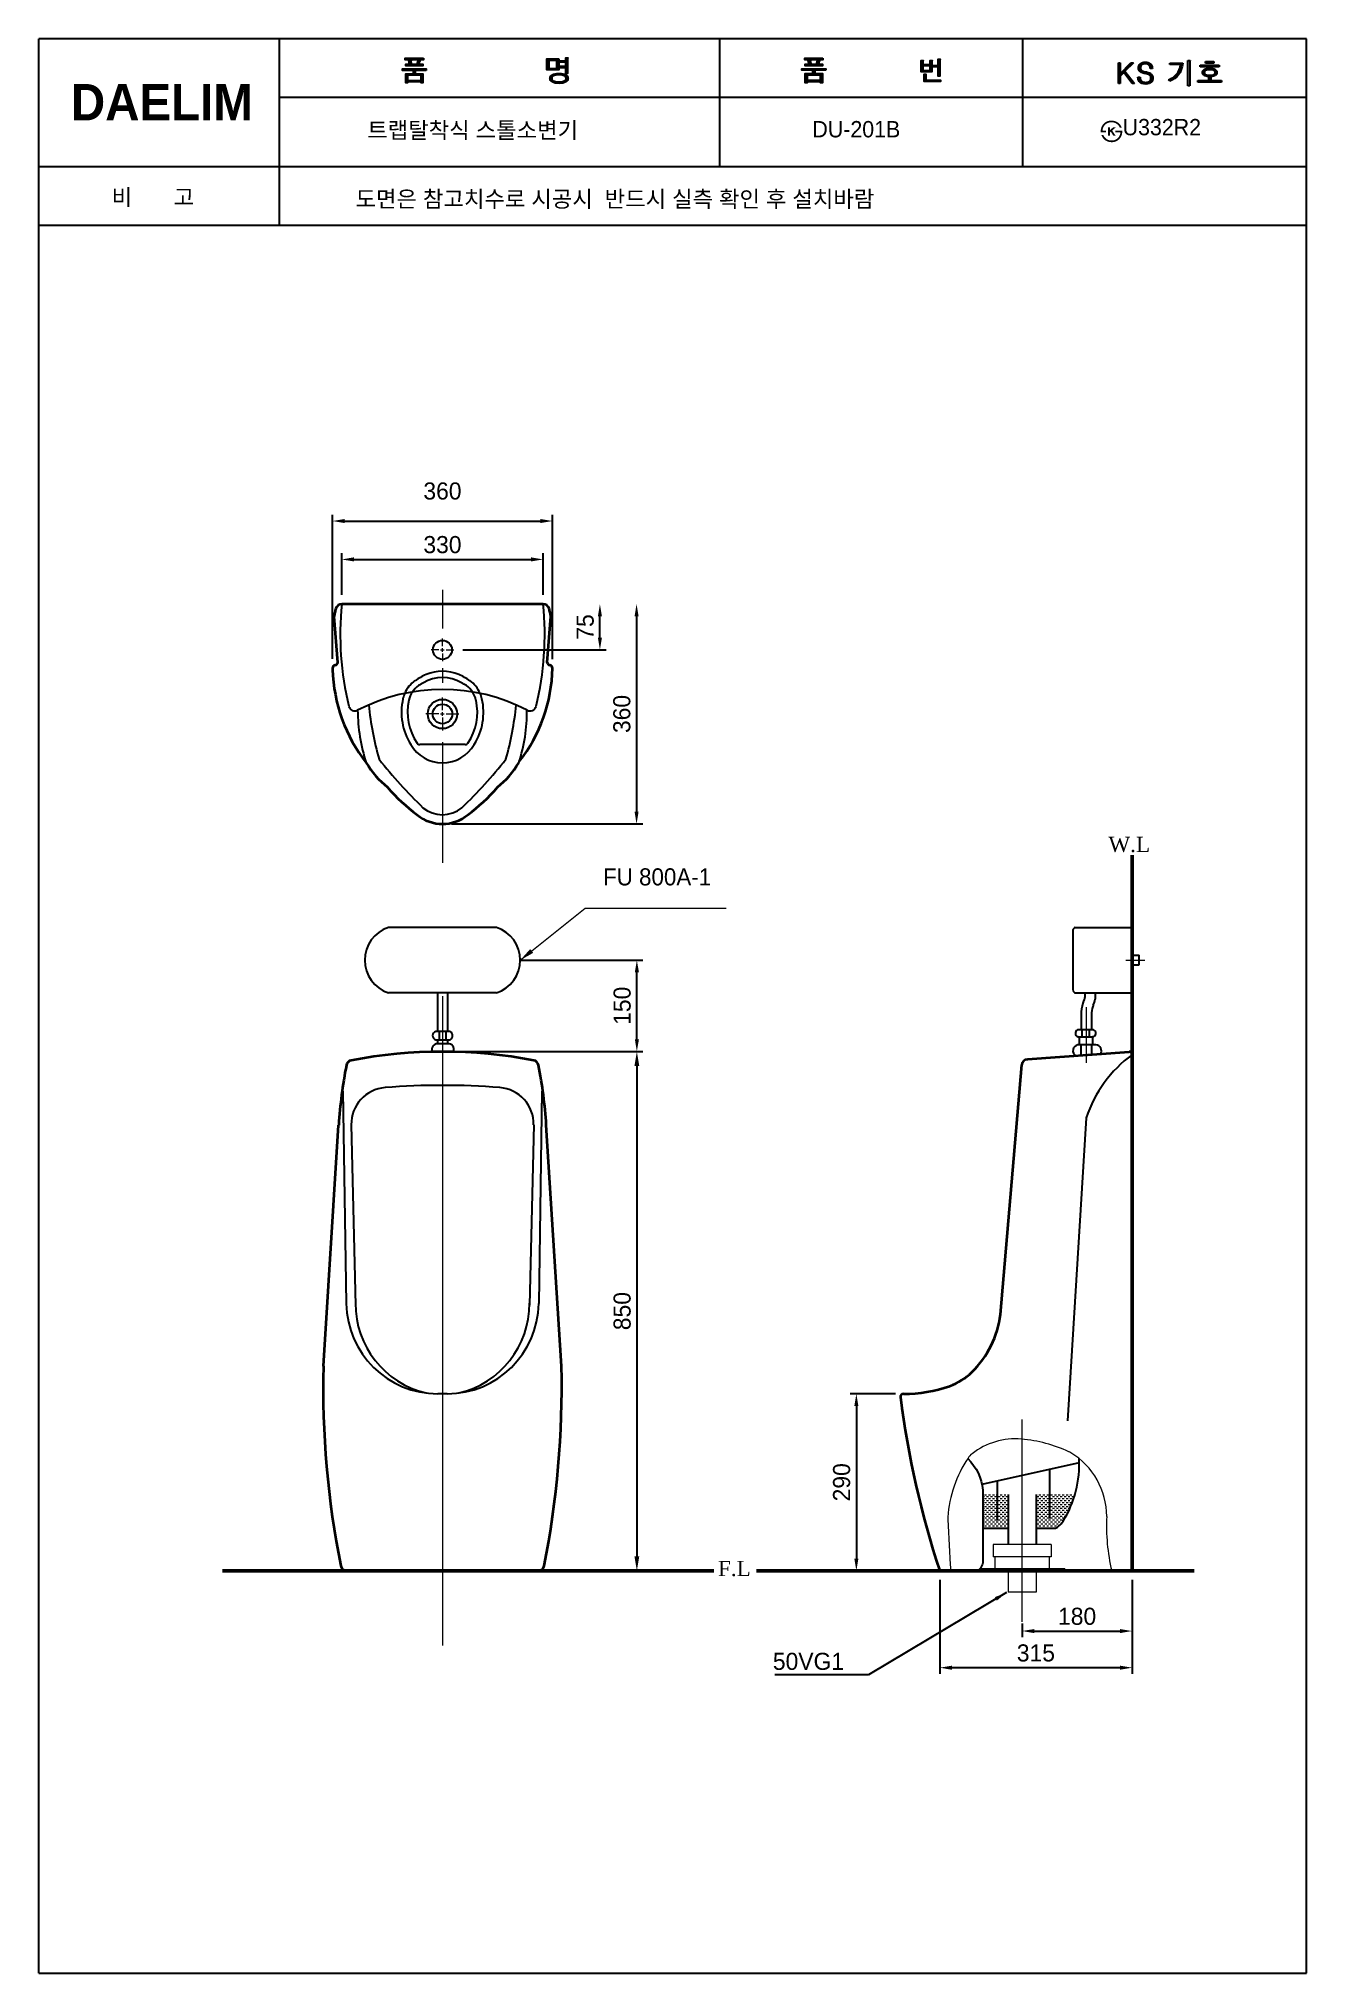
# Model space of a CAD drawing. Header units: millimetres. Extents: x 11000 to 13076, y 64 to 3232.
import ezdxf
from ezdxf.lldxf.tags import DXFTag

# ---------------------------------------------------------------- set-up
doc = ezdxf.new("R2010")
doc.units = ezdxf.units.MM
doc.header["$LTSCALE"] = 0.2
for name, color, linetype, lineweight in [('AM_11', 3, 'AM_ISO09W050', 18), ('AM_4', 40, 'Continuous', 13), ('AM_5', 3, 'Continuous', 9), ('AM_6', 94, 'Continuous', 20), ('CEN', 1, 'CENTER', 5), ('DIM', 3, 'Continuous', 15), ('LINE', 7, 'Continuous', 25), ('LINE @ 1', 7, 'Continuous', 25), ('OUTLINE', 11, 'Continuous', 35), ('Y', 235, 'Continuous', 50)]:
    doc.layers.add(name, color=color, linetype=linetype, lineweight=lineweight)
for name, color, linetype in [('IN', 7, 'HIDDEN'), ('TEXT', 7, 'Continuous'), ('YA', 7, 'Continuous')]:
    doc.layers.add(name, color=color, linetype=linetype)
doc.styles.add('h', font='HBATANG.TTF', dxfattribs={"height": 28})
doc.styles.add('STYLE2', font='dutch.ttf', dxfattribs={"height": 25})
doc.styles.add('스타일1', font='txt.shx', dxfattribs={"bigfont": 'ghs.shx'})
tags = doc.linetypes.add('AM_ISO02W050x2', pattern=[3.75, 3, -0.75]).pattern_tags.tags
tags[6:7] = [DXFTag(74, 4), DXFTag(75, 0), DXFTag(340, '0'), DXFTag(46, 1.0), DXFTag(50, 0.0), DXFTag(44, 0.0), DXFTag(45, 0.0)]
tags[4:5] = [DXFTag(74, 4), DXFTag(75, 0), DXFTag(340, '0'), DXFTag(46, 1.0), DXFTag(50, 0.0), DXFTag(44, 0.0), DXFTag(45, 0.0)]
tags = doc.linetypes.add('AM_ISO08W050x2', pattern=[9, 6, -0.75, 1.5, -0.75]).pattern_tags.tags
tags[10:11] = [DXFTag(74, 4), DXFTag(75, 0), DXFTag(340, '0'), DXFTag(46, 1.0), DXFTag(50, 0.0), DXFTag(44, 0.0), DXFTag(45, 0.0)]
tags[8:9] = [DXFTag(74, 4), DXFTag(75, 0), DXFTag(340, '0'), DXFTag(46, 1.0), DXFTag(50, 0.0), DXFTag(44, 0.0), DXFTag(45, 0.0)]
tags[6:7] = [DXFTag(74, 4), DXFTag(75, 0), DXFTag(340, '0'), DXFTag(46, 1.0), DXFTag(50, 0.0), DXFTag(44, 0.0), DXFTag(45, 0.0)]
tags[4:5] = [DXFTag(74, 4), DXFTag(75, 0), DXFTag(340, '0'), DXFTag(46, 1.0), DXFTag(50, 0.0), DXFTag(44, 0.0), DXFTag(45, 0.0)]
tags = doc.linetypes.add('AM_ISO09W050', pattern=[22.5, 12, -1.5, 3, -1.5, 3, -1.5]).pattern_tags.tags
tags[14:15] = [DXFTag(74, 4), DXFTag(75, 0), DXFTag(340, '0'), DXFTag(46, 1.0), DXFTag(50, 0.0), DXFTag(44, 0.0), DXFTag(45, 0.0)]
tags[12:13] = [DXFTag(74, 4), DXFTag(75, 0), DXFTag(340, '0'), DXFTag(46, 1.0), DXFTag(50, 0.0), DXFTag(44, 0.0), DXFTag(45, 0.0)]
tags[10:11] = [DXFTag(74, 4), DXFTag(75, 0), DXFTag(340, '0'), DXFTag(46, 1.0), DXFTag(50, 0.0), DXFTag(44, 0.0), DXFTag(45, 0.0)]
tags[8:9] = [DXFTag(74, 4), DXFTag(75, 0), DXFTag(340, '0'), DXFTag(46, 1.0), DXFTag(50, 0.0), DXFTag(44, 0.0), DXFTag(45, 0.0)]
tags[6:7] = [DXFTag(74, 4), DXFTag(75, 0), DXFTag(340, '0'), DXFTag(46, 1.0), DXFTag(50, 0.0), DXFTag(44, 0.0), DXFTag(45, 0.0)]
tags[4:5] = [DXFTag(74, 4), DXFTag(75, 0), DXFTag(340, '0'), DXFTag(46, 1.0), DXFTag(50, 0.0), DXFTag(44, 0.0), DXFTag(45, 0.0)]
tags = doc.linetypes.add('Amconstr', pattern=[9999, 9999, 0]).pattern_tags.tags
tags[6:7] = [DXFTag(74, 4), DXFTag(75, 0), DXFTag(340, '0'), DXFTag(46, 1.0), DXFTag(50, 0.0), DXFTag(44, 0.0), DXFTag(45, 0.0)]
tags[4:5] = [DXFTag(74, 4), DXFTag(75, 0), DXFTag(340, '0'), DXFTag(46, 1.0), DXFTag(50, 0.0), DXFTag(44, 0.0), DXFTag(45, 0.0)]
tags = doc.linetypes.add('CENTER', pattern=[50.8, 31.75, -6.35, 6.35, -6.35]).pattern_tags.tags
tags[10:11] = [DXFTag(74, 4), DXFTag(75, 0), DXFTag(340, '0'), DXFTag(46, 1.0), DXFTag(50, 0.0), DXFTag(44, 0.0), DXFTag(45, 0.0)]
tags[8:9] = [DXFTag(74, 4), DXFTag(75, 0), DXFTag(340, '0'), DXFTag(46, 1.0), DXFTag(50, 0.0), DXFTag(44, 0.0), DXFTag(45, 0.0)]
tags[6:7] = [DXFTag(74, 4), DXFTag(75, 0), DXFTag(340, '0'), DXFTag(46, 1.0), DXFTag(50, 0.0), DXFTag(44, 0.0), DXFTag(45, 0.0)]
tags[4:5] = [DXFTag(74, 4), DXFTag(75, 0), DXFTag(340, '0'), DXFTag(46, 1.0), DXFTag(50, 0.0), DXFTag(44, 0.0), DXFTag(45, 0.0)]
tags = doc.linetypes.add('HIDDEN', pattern=[9.525, 6.35, -3.175]).pattern_tags.tags
tags[6:7] = [DXFTag(74, 4), DXFTag(75, 0), DXFTag(340, '0'), DXFTag(46, 1.0), DXFTag(50, 0.0), DXFTag(44, 0.0), DXFTag(45, 0.0)]
tags[4:5] = [DXFTag(74, 4), DXFTag(75, 0), DXFTag(340, '0'), DXFTag(46, 1.0), DXFTag(50, 0.0), DXFTag(44, 0.0), DXFTag(45, 0.0)]
doc.dimstyles.new('AM_ISO$0', dxfattribs={"dimtxt": 28, "dimasz": 24, "dimexe": 10, "dimexo": 0, "dimgap": 10, "dimtad": 1, "dimdec": 0, "dimdsep": 46, "dimtxsty": 'h', "dimcen": -5, "dimclrd": 256, "dimclre": 256, "dimclrt": 256, "dimadec": 0, "dimazin": 2, "dimtp": 0.1, "dimtm": 0.1, "dimtfac": 0.71, "dimtdec": 0, "dimtmove": 0, "dimatfit": 3, "dimfxl": 0, "dimlwd": -1, "dimlwe": -1, "dimarcsym": 0})
doc.dimstyles.new('AM_ISO$7', dxfattribs={"dimtxt": 28, "dimasz": 24, "dimexe": 10, "dimexo": 0, "dimgap": 10, "dimtad": 1, "dimdec": 0, "dimdsep": 46, "dimtxsty": 'h', "dimcen": -5, "dimclrd": 256, "dimclre": 256, "dimclrt": 256, "dimadec": 0, "dimazin": 2, "dimtp": 0.1, "dimtm": 0.1, "dimtfac": 0.71, "dimtdec": 0, "dimtmove": 0, "dimatfit": 3, "dimfxl": 0, "dimlwd": -1, "dimlwe": -1, "dimarcsym": 0})
doc.dimstyles.new('SERIM', dxfattribs={"dimscale": 10, "dimtxt": 3, "dimasz": 2, "dimexe": 1, "dimexo": 1.5, "dimgap": 1, "dimtad": 1, "dimtoh": 1, "dimdec": 0, "dimdsep": 46, "dimtxsty": 'h', "dimcen": -0.3, "dimclrt": 2, "dimadec": 0, "dimazin": 0, "dimtfac": 1, "dimtdec": 0, "dimtmove": 1, "dimatfit": 3, "dimfxl": 0, "dimtolj": 1, "dimtzin": 0, "dimarcsym": 0})

msp = doc.modelspace()

# ---------------------------------------------------------------- texts
at = {"layer": 'AM_6', "color": 0, "attachment_point": 1}
for s, insert, char_height, width, style in [('W.L', (12752.1, 1925.3), 25, 105.547, 'STYLE2'), ('{\\fGulim|b0|i0|c129|p50;  \\H0.7x;FU 800A-1}', (11895.3, 1873.7), 40, 387.614, 'h'), ('F.L', (12112.7, 739.6), 25, 113.143, 'STYLE2')]:
    msp.add_mtext(s, dxfattribs=dict(at, insert=insert, char_height=char_height, width=width, style=style))
at = {"layer": 'AM_6', "color": 0, "insert": (12319.1, 560.7), "char_height": 28, "attachment_point": 9, "style": 'h'}
msp.add_mtext('\\P50VG1', dxfattribs=at)
at = {"layer": 'DIM', "color": 0, "char_height": 33.819, "width": 702.697, "attachment_point": 1, "style": '스타일1'}
for s, insert in [('{\\fGulim|b0|i0|c129|p50; \\H0.79087x; 트랩탈착식 스톨소변기}', (11516.2, 3095.8)), ('{\\fGulim|b0|i0|c129|p50;   \\H0.79087x;DU-201B}', (12230.4, 3097.4)), ('{\\fGulim|b0|i0|c129|p50;   \\H0.79087x;U332R2}', (12738.5, 3100.8))]:
    msp.add_mtext(s, dxfattribs=dict(at, insert=insert))
at = {"layer": 'DIM', "color": 0, "char_height": 26.746, "attachment_point": 1, "style": '스타일1'}
for s, insert in [('{\\fGulim|b0|i0|c129|p50;비       고}', (11119.6, 2986.2)), ('{\\fGulim|b0|i0|c129|p50;도면은 참고치수로 시공시  반드시 실측 확인 후 설치바람 }', (11519, 2983.2))]:
    msp.add_mtext(s, dxfattribs=dict(at, insert=insert))
at = {"layer": 'YA', "color": 7, "insert": (11052.9, 3158), "char_height": 59.437, "width": 290.871, "attachment_point": 1, "style": 'h'}
msp.add_mtext('{\\fHYGraphic-Medium|b1|i0|c129|p18;DAELIM}', dxfattribs=at)

# ---------------------------------------------------------------- blocks, each defined once
blk = doc.blocks.new('*D15')
at = {"layer": 'Defpoints', "color": 0}
for p in [(11826.4, 2379.5), (11496.4, 2306.4), (11826.4, 2306.4)]:
    blk.add_point(p, dxfattribs=at)
at = {"layer": 'DIM', "color": 0, "lineweight": -2}
for p, q in [((11496.4, 2321.4), (11496.4, 2389.5)), ((11516.4, 2379.5), (11806.4, 2379.5)), ((11826.4, 2321.4), (11826.4, 2389.5))]:
    blk.add_line(p, q, dxfattribs=at)
at = {"layer": 'DIM', "color": 0}
for points in [[(11516.4, 2382.9), (11516.4, 2376.2), (11496.4, 2379.5)], [(11806.4, 2382.9), (11806.4, 2376.2), (11826.4, 2379.5)]]:
    blk.add_solid(points, dxfattribs=at)
at = {"layer": 'DIM', "color": 0, "insert": (11661.4, 2403.6), "char_height": 28, "attachment_point": 5, "style": 'h'}
blk.add_mtext('\\A1;330', dxfattribs=at)
blk = doc.blocks.new('*D16')
at = {"layer": 'Defpoints', "color": 0}
for p in [(11826.4, 2306.4), (11919.3, 2306.4), (11679.9, 2231.4)]:
    blk.add_point(p, dxfattribs=at)
at = {"layer": 'DIM', "color": 0, "lineweight": -2}
for p, q in [((11919.3, 2251.4), (11919.3, 2286.4)), ((11694.9, 2231.4), (11929.3, 2231.4))]:
    blk.add_line(p, q, dxfattribs=at)
at = {"layer": 'DIM', "color": 0}
for points in [[(11916, 2286.4), (11922.6, 2286.4), (11919.3, 2306.4)], [(11916, 2251.4), (11922.6, 2251.4), (11919.3, 2231.4)]]:
    blk.add_solid(points, dxfattribs=at)
at = {"layer": 'DIM', "color": 0, "insert": (11895.3, 2268.9), "char_height": 28, "attachment_point": 5, "rotation": 90, "style": 'h'}
blk.add_mtext('\\A1;75', dxfattribs=at)
blk = doc.blocks.new('*D17')
at = {"layer": 'Defpoints', "color": 0}
for p in [(11826.4, 2306.4), (11661.4, 1946.4), (11979.3, 1946.4)]:
    blk.add_point(p, dxfattribs=at)
at = {"layer": 'DIM', "color": 0, "lineweight": -2}
for p, q in [((11979.3, 2286.4), (11979.3, 1966.4)), ((11676.4, 1946.4), (11989.3, 1946.4))]:
    blk.add_line(p, q, dxfattribs=at)
at = {"layer": 'DIM', "color": 0}
for points in [[(11976, 2286.4), (11982.6, 2286.4), (11979.3, 2306.4)], [(11976, 1966.4), (11982.6, 1966.4), (11979.3, 1946.4)]]:
    blk.add_solid(points, dxfattribs=at)
at = {"layer": 'DIM', "color": 0, "insert": (11955.3, 2126.4), "char_height": 28, "attachment_point": 5, "rotation": 90, "style": 'h'}
blk.add_mtext('\\A1;360', dxfattribs=at)
blk = doc.blocks.new('*D18')
at = {"layer": 'Defpoints', "color": 0}
for p in [(11841.5, 2442.4), (11481.4, 2201.5), (11841.5, 2201.4)]:
    blk.add_point(p, dxfattribs=at)
at = {"layer": 'DIM', "color": 0, "lineweight": -2}
for p, q in [((11481.4, 2216.5), (11481.4, 2452.4)), ((11501.4, 2442.4), (11821.5, 2442.4)), ((11841.5, 2216.4), (11841.5, 2452.4))]:
    blk.add_line(p, q, dxfattribs=at)
at = {"layer": 'DIM', "color": 0}
for points in [[(11501.4, 2445.7), (11501.4, 2439), (11481.4, 2442.4)], [(11821.5, 2445.7), (11821.5, 2439), (11841.5, 2442.4)]]:
    blk.add_solid(points, dxfattribs=at)
at = {"layer": 'DIM', "color": 0, "insert": (11661.4, 2491.4), "char_height": 28, "attachment_point": 5, "style": 'h'}
blk.add_mtext('\\A1;360', dxfattribs=at)
blk = doc.blocks.new('*D13')
at = {"layer": 'Defpoints', "color": 0}
for p in [(12790.8, 723.3), (12610.8, 652.1), (12790.8, 624.7)]:
    blk.add_point(p, dxfattribs=at)
at = {"layer": 'DIM', "color": 0, "lineweight": -2}
for p, q in [((12790.8, 708.3), (12790.8, 614.7)), ((12610.8, 637.1), (12610.8, 614.7)), ((12630.8, 624.7), (12770.8, 624.7))]:
    blk.add_line(p, q, dxfattribs=at)
at = {"layer": 'DIM', "color": 0}
for points in [[(12630.8, 628), (12630.8, 621.3), (12610.8, 624.7)], [(12770.8, 628), (12770.8, 621.3), (12790.8, 624.7)]]:
    blk.add_solid(points, dxfattribs=at)
at = {"layer": 'DIM', "color": 0, "insert": (12700.8, 648.7), "char_height": 28, "attachment_point": 5, "style": 'h'}
blk.add_mtext('\\A1;180', dxfattribs=at)
blk = doc.blocks.new('*D14')
at = {"layer": 'Defpoints', "color": 0}
for p in [(11773.2, 1723.3), (11979.8, 1723.3), (11661.4, 1573.8)]:
    blk.add_point(p, dxfattribs=at)
at = {"layer": 'DIM', "color": 0, "lineweight": -2}
for p, q in [((11788.2, 1723.3), (11989.8, 1723.3)), ((11979.8, 1593.8), (11979.8, 1703.3)), ((11676.4, 1573.8), (11989.8, 1573.8))]:
    blk.add_line(p, q, dxfattribs=at)
at = {"layer": 'DIM', "color": 0}
for points in [[(11976.5, 1703.3), (11983.2, 1703.3), (11979.8, 1723.3)], [(11976.5, 1593.8), (11983.2, 1593.8), (11979.8, 1573.8)]]:
    blk.add_solid(points, dxfattribs=at)
at = {"layer": 'DIM', "color": 0, "insert": (11955.8, 1648.6), "char_height": 28, "attachment_point": 5, "rotation": 90, "style": 'h'}
blk.add_mtext('\\A1;150', dxfattribs=at)
blk = doc.blocks.new('*D19')
at = {"layer": 'Defpoints', "color": 0}
for p in [(12418.5, 1013.2), (12339.3, 723.3), (12475.8, 723.3)]:
    blk.add_point(p, dxfattribs=at)
at = {"layer": 'DIM', "color": 0, "lineweight": -2}
for p, q in [((12403.5, 1013.2), (12329.3, 1013.2)), ((12339.3, 993.2), (12339.3, 743.3))]:
    blk.add_line(p, q, dxfattribs=at)
at = {"layer": 'DIM', "color": 0}
for points in [[(12335.9, 993.2), (12342.6, 993.2), (12339.3, 1013.2)], [(12335.9, 743.3), (12342.6, 743.3), (12339.3, 723.3)]]:
    blk.add_solid(points, dxfattribs=at)
at = {"layer": 'DIM', "color": 0, "insert": (12315.2, 868.3), "char_height": 28, "attachment_point": 5, "rotation": 90, "style": 'h'}
blk.add_mtext('\\A1;290', dxfattribs=at)
blk = doc.blocks.new('*D20')
at = {"layer": 'Defpoints', "color": 0}
for p in [(12475.8, 723.3), (12790.8, 723.3), (12475.8, 564.7)]:
    blk.add_point(p, dxfattribs=at)
at = {"layer": 'DIM', "color": 0, "lineweight": -2}
for p, q in [((12475.8, 708.3), (12475.8, 554.7)), ((12790.8, 708.3), (12790.8, 554.7)), ((12770.8, 564.7), (12495.8, 564.7))]:
    blk.add_line(p, q, dxfattribs=at)
at = {"layer": 'DIM', "color": 0}
for points in [[(12495.8, 568), (12495.8, 561.3), (12475.8, 564.7)], [(12770.8, 568), (12770.8, 561.3), (12790.8, 564.7)]]:
    blk.add_solid(points, dxfattribs=at)
at = {"layer": 'DIM', "color": 0, "insert": (12633.3, 588.7), "char_height": 28, "attachment_point": 5, "style": 'h'}
blk.add_mtext('\\A1;315', dxfattribs=at)
blk = doc.blocks.new('*D21')
at = {"layer": 'Defpoints', "color": 0}
for p in [(11979.8, 1573.8), (11979.8, 723.3), (11979.8, 723.3)]:
    blk.add_point(p, dxfattribs=at)
at = {"layer": 'LINE', "linetype": 'ByBlock'}
for p, q in [((11979.8, 1573.8), (11989.8, 1573.8)), ((11979.8, 1549.8), (11979.8, 747.3)), ((11979.8, 723.3), (11989.8, 723.3))]:
    blk.add_line(p, q, dxfattribs=at)
at = {"layer": 'LINE'}
for points in [[(11975.8, 1549.8), (11983.8, 1549.8), (11979.8, 1573.8)], [(11975.8, 747.3), (11983.8, 747.3), (11979.8, 723.3)]]:
    blk.add_solid(points, dxfattribs=at)
at = {"layer": 'LINE', "insert": (11955.8, 1148.6), "char_height": 28, "attachment_point": 5, "rotation": 90, "style": 'h'}
blk.add_mtext('850', dxfattribs=at)

# ---------------------------------------------------------------- dimensions: what is measured, and where the dimension line sits
at = {"layer": 'DIM', "color": 0}
dim = msp.add_linear_dim(base=(11841.5, 2442.4), p1=(11481.4, 2201.5), p2=(11841.5, 2201.4), dimstyle='SERIM', override={"dimtxt": 5, "dimtxsty": 'h', "dimclrt": 0}, dxfattribs=at)
dim.commit()
dim.dimension.update_dxf_attribs({"geometry": '*D18', "text_midpoint": (11661.4, 2467.4), "dimtype": 160})
for base, p1, p2, picture, middle in [((11826.4, 2379.5), (11496.4, 2306.4), (11826.4, 2306.4), '*D15', (11661.4, 2403.6)), ((12475.8, 564.7), (12790.8, 723.3), (12475.8, 723.3), '*D20', (12633.3, 588.7)), ((12790.8, 624.7), (12610.8, 652.1), (12790.8, 723.3), '*D13', (12700.8, 648.7))]:
    dim = msp.add_linear_dim(base=base, p1=p1, p2=p2, dimstyle='SERIM', override={"dimtxt": 5, "dimtxsty": 'h', "dimclrt": 0}, dxfattribs=at)
    dim.commit()
    dim.dimension.update_dxf_attribs({"geometry": picture, "text_midpoint": middle})
for base, p1, p2, override, picture, middle in [((11979.3, 1946.4), (11826.4, 2306.4), (11661.4, 1946.4), {"dimtxt": 5, "dimtxsty": 'h', "dimse1": 1, "dimclrt": 0}, '*D17', (11955.3, 2126.4)), ((11919.3, 2306.4), (11679.9, 2231.4), (11826.4, 2306.4), {"dimtxt": 5, "dimtxsty": 'h', "dimse1": 0, "dimse2": 1, "dimclrt": 0}, '*D16', (11895.3, 2268.9)), ((11979.8199, 1723.33), (11661.4418, 1573.8148), (11773.2105, 1723.33), {"dimtxt": 5, "dimtxsty": 'h', "dimclrt": 0}, '*D14', (11955.7827, 1648.5724)), ((12339.3, 723.3), (12418.5, 1013.2), (12475.8, 723.3), {"dimtxt": 5, "dimtxsty": 'h', "dimse2": 1, "dimclrt": 0}, '*D19', (12315.2, 868.3))]:
    dim = msp.add_linear_dim(base=base, p1=p1, p2=p2, angle=90, dimstyle='SERIM', override=override, dxfattribs=at)
    dim.commit()
    dim.dimension.update_dxf_attribs({"geometry": picture, "text_midpoint": middle})
at = {"layer": 'LINE'}
dim = msp.add_linear_dim(base=(11979.8199, 723.33), p1=(11979.8199, 1573.8148), p2=(11979.8199, 723.33), angle=90, dimstyle='AM_ISO$0', dxfattribs=at)
dim.commit()
dim.dimension.update_dxf_attribs({"geometry": '*D21', "text_midpoint": (11955.7827, 1148.5724)})

# ---------------------------------------------------------------- hatches: boundary and pattern name
at = {"linetype": 'AM_ISO02W050x2'}
h = msp.add_hatch(color=256, dxfattribs=at)
h.dxf.hatch_style = 1
h.paths.add_polyline_path([(11630.1, 3200.1), (11630.1, 3197.7), (11600.5, 3197.7), (11600.5, 3200.1)])
h = msp.add_hatch(color=256, dxfattribs=at)
h.dxf.hatch_style = 1
h.paths.add_polyline_path([(11853.3, 3184.4), (11863.2, 3184.4), (11863.2, 3175.4), (11866.3, 3175.4), (11866.3, 3199.7), (11866.3, 3200.1), (11866.5, 3200.4), (11866.6, 3200.6), (11866.6, 3200.7), (11866.6, 3200.8), (11866.6, 3200.8), (11866.6, 3200.8), (11866.6, 3200.8), (11866.6, 3200.9), (11866.6, 3200.9), (11866.6, 3200.9), (11866.6, 3200.9), (11866.6, 3200.9), (11866.6, 3200.9), (11866.6, 3200.9), (11866.5, 3200.9), (11866.5, 3201), (11866.4, 3201), (11866.3, 3201), (11866, 3201.1), (11865.6, 3201.1), (11863.2, 3201.1), (11863.2, 3196.2), (11853.3, 3196.2), (11853.3, 3193.6), (11863.2, 3193.6), (11863.2, 3187), (11853.3, 3187)])
h = msp.add_hatch(color=256, dxfattribs=at)
h.dxf.hatch_style = 1
h.paths.add_polyline_path([(11616.9, 3180.4), (11634.8, 3180.4), (11634.8, 3182.9), (11595.8, 3182.9), (11595.8, 3180.4), (11613.8, 3180.4), (11613.8, 3174.9), (11601.2, 3174.9), (11601.2, 3160.1), (11604.3, 3160.1), (11604.3, 3161.4), (11626.4, 3161.4), (11626.4, 3160.1), (11629.5, 3160.1), (11629.5, 3174.9), (11616.9, 3174.9)])
h.paths.add_polyline_path([(11626.4, 3172.3), (11626.4, 3164), (11604.3, 3164), (11604.3, 3172.3)], flags=16)
h = msp.add_hatch(color=256, dxfattribs=at)
h.dxf.hatch_style = 1
h.paths.add_polyline_path([(11609.8, 3196.4), (11609.8, 3196.4), (11609.8, 3196.3), (11609.8, 3196.3), (11609.8, 3196.3), (11609.9, 3196.3), (11609.9, 3196.2), (11609.9, 3196.2), (11609.8, 3196.2), (11609.8, 3196.1), (11609.8, 3196), (11609.7, 3195.9), (11609.6, 3195.5), (11609.5, 3195.4), (11609.5, 3195.2), (11609.5, 3195.1), (11609.5, 3195), (11610.7, 3190.3), (11619.9, 3190.3), (11621.4, 3196.8), (11623.8, 3196.4), (11624.5, 3196.2), (11624.7, 3196.2), (11624.8, 3196.1), (11624.8, 3196.1), (11624.8, 3196.1), (11624.8, 3196.1), (11624.8, 3196.1), (11624.8, 3196), (11624.8, 3196), (11624.8, 3196), (11624.8, 3196), (11624.8, 3195.9), (11624.8, 3195.9), (11624.7, 3195.8), (11624.6, 3195.6), (11624.3, 3195.3), (11624.2, 3195.1), (11624.1, 3195), (11624.1, 3194.8), (11624, 3194.7), (11622.8, 3190.3), (11629.4, 3190.3), (11629.4, 3187.9), (11601.2, 3187.9), (11601.2, 3190.3), (11607.7, 3190.3), (11606.3, 3196.5), (11608.5, 3196.5), (11609.3, 3196.5), (11609.6, 3196.4), (11609.7, 3196.4), (11609.8, 3196.4)])
h = msp.add_hatch(color=256, dxfattribs=at)
h.dxf.hatch_style = 1
h.paths.add_polyline_path([(11851.8, 3181), (11851.8, 3199.3), (11832.5, 3199.3), (11832.5, 3181)])
h.paths.add_polyline_path([(11835.6, 3183.6), (11835.6, 3196.7), (11848.7, 3196.7), (11848.7, 3183.6)], flags=16)
h = msp.add_hatch(color=256, dxfattribs=at)
h.dxf.hatch_style = 1
h.paths.add_polyline_path([(11848.9, 3175.2), (11845.8, 3174.8), (11843.3, 3174.1), (11842.1, 3173.6), (11841.1, 3173.1), (11840.3, 3172.5), (11839.5, 3171.9), (11838.9, 3171.2), (11838.4, 3170.5), (11838, 3169.7), (11837.7, 3168.9), (11837.6, 3168.1), (11837.5, 3167.1), (11837.6, 3166.3), (11837.7, 3165.4), (11838, 3164.6), (11838.4, 3163.9), (11838.9, 3163.2), (11839.5, 3162.5), (11840.3, 3161.9), (11841.1, 3161.4), (11842.1, 3160.8), (11843.3, 3160.4), (11845.8, 3159.6), (11848.9, 3159.2), (11852.3, 3159.1), (11855.7, 3159.2), (11858.7, 3159.6), (11861.3, 3160.4), (11862.4, 3160.8), (11863.4, 3161.4), (11864.3, 3161.9), (11865, 3162.5), (11865.7, 3163.2), (11866.2, 3163.9), (11866.6, 3164.6), (11866.9, 3165.4), (11867, 3166.3), (11867.1, 3167.1), (11867, 3168.1), (11866.9, 3168.9), (11866.6, 3169.7), (11866.2, 3170.5), (11865.7, 3171.2), (11865, 3171.9), (11864.3, 3172.5), (11863.4, 3173.1), (11862.4, 3173.6), (11861.3, 3174.1), (11858.7, 3174.8), (11855.7, 3175.2), (11852.3, 3175.4)])
h.paths.add_polyline_path([(11861, 3171.4), (11861.7, 3171), (11862.2, 3170.6), (11862.7, 3170.1), (11863.2, 3169.6), (11863.5, 3169.1), (11863.7, 3168.5), (11863.8, 3167.8), (11863.9, 3167.1), (11863.8, 3166.5), (11863.7, 3165.9), (11863.5, 3165.3), (11863.2, 3164.8), (11862.7, 3164.3), (11862.2, 3163.8), (11861.7, 3163.4), (11861, 3163), (11859.3, 3162.4), (11857.3, 3162), (11852.2, 3161.6), (11847, 3162), (11844.9, 3162.4), (11843.3, 3163), (11842.6, 3163.4), (11842.1, 3163.8), (11841.6, 3164.3), (11841.2, 3164.8), (11840.8, 3165.3), (11840.6, 3165.9), (11840.5, 3166.5), (11840.4, 3167.1), (11840.5, 3167.8), (11840.6, 3168.5), (11840.8, 3169.1), (11841.2, 3169.6), (11841.6, 3170.1), (11842.1, 3170.6), (11842.6, 3171), (11843.3, 3171.4), (11845, 3172), (11847, 3172.5), (11852.2, 3172.8), (11857.3, 3172.5), (11859.3, 3172)], flags=16)
h = msp.add_hatch(color=256)
h.dxf.hatch_style = 1
h.paths.add_polyline_path([(12768.4, 3192.9), (12771.5, 3192.9), (12771.5, 3174.9), (12789, 3192.9), (12793, 3192.9), (12779.2, 3178.8), (12794.6, 3158.9), (12790.8, 3158.9), (12777.1, 3176.7), (12771.5, 3170.9), (12771.5, 3158.9), (12768.4, 3158.9)])
h = msp.add_hatch(color=256)
h.dxf.hatch_style = 1
h.paths.add_polyline_path([(12803.8, 3169.2), (12803.9, 3167.3), (12804.1, 3166.4), (12804.4, 3165.6), (12804.7, 3164.9), (12805.1, 3164.2), (12805.6, 3163.6), (12806.2, 3163), (12806.9, 3162.5), (12807.6, 3162), (12808.4, 3161.6), (12809.2, 3161.3), (12811.1, 3160.9), (12813.3, 3160.7), (12815.2, 3160.8), (12816.8, 3161.2), (12817.6, 3161.4), (12818.3, 3161.8), (12818.9, 3162.1), (12819.5, 3162.6), (12820, 3163), (12820.5, 3163.5), (12820.9, 3164.1), (12821.2, 3164.7), (12821.4, 3165.3), (12821.6, 3166), (12821.7, 3166.7), (12821.8, 3167.4), (12821.6, 3168.9), (12821.5, 3169.6), (12821.3, 3170.2), (12821, 3170.8), (12820.7, 3171.3), (12820.3, 3171.8), (12819.9, 3172.2), (12819.4, 3172.5), (12818.9, 3172.8), (12817.5, 3173.5), (12813.8, 3174.6), (12810.6, 3175.4), (12806.4, 3176.8), (12804.8, 3177.7), (12804.2, 3178.1), (12803.6, 3178.6), (12803.1, 3179.1), (12802.6, 3179.7), (12802.2, 3180.4), (12801.9, 3181.1), (12801.6, 3181.9), (12801.4, 3182.8), (12801.3, 3184.6), (12801.3, 3185.6), (12801.5, 3186.6), (12801.7, 3187.5), (12802, 3188.3), (12802.4, 3189.1), (12803, 3189.9), (12803.6, 3190.6), (12804.2, 3191.2), (12805, 3191.8), (12805.9, 3192.3), (12806.8, 3192.8), (12807.8, 3193.1), (12810, 3193.6), (12812.5, 3193.7), (12815.1, 3193.6), (12817.3, 3193.1), (12818.3, 3192.7), (12819.2, 3192.2), (12820.1, 3191.7), (12820.9, 3191), (12821.6, 3190.3), (12822.2, 3189.6), (12822.7, 3188.7), (12823.1, 3187.8), (12823.5, 3186.8), (12823.7, 3185.8), (12824, 3183.5), (12820.7, 3183.5), (12820.5, 3185.2), (12820.4, 3185.9), (12820.1, 3186.7), (12819.8, 3187.3), (12819.4, 3188), (12819, 3188.5), (12818.5, 3189), (12817.9, 3189.5), (12817.3, 3189.9), (12816.6, 3190.2), (12815.8, 3190.5), (12814.2, 3190.9), (12812.4, 3191), (12810.6, 3190.9), (12809, 3190.6), (12808.3, 3190.3), (12807.7, 3190.1), (12807.1, 3189.7), (12806.6, 3189.3), (12806.1, 3188.9), (12805.7, 3188.4), (12805.3, 3187.9), (12805.1, 3187.3), (12804.9, 3186.7), (12804.7, 3186), (12804.6, 3185.3), (12804.6, 3184.6), (12804.7, 3183.5), (12804.8, 3182.9), (12804.9, 3182.5), (12805.1, 3182), (12805.3, 3181.6), (12805.6, 3181.2), (12805.9, 3180.8), (12806.3, 3180.5), (12806.7, 3180.2), (12807.6, 3179.6), (12808.8, 3179.2), (12810.3, 3178.7), (12814.3, 3177.8), (12816.9, 3177), (12819.1, 3176.2), (12820.9, 3175.2), (12821.7, 3174.7), (12822.3, 3174.2), (12822.9, 3173.6), (12823.4, 3172.9), (12823.9, 3172.2), (12824.2, 3171.4), (12824.5, 3170.6), (12824.7, 3169.7), (12824.9, 3167.8), (12824.8, 3166.7), (12824.7, 3165.6), (12824.4, 3164.7), (12824.1, 3163.7), (12823.7, 3162.9), (12823.1, 3162.1), (12822.5, 3161.3), (12821.8, 3160.6), (12820.9, 3160), (12820.1, 3159.5), (12819.1, 3159), (12818.1, 3158.6), (12815.8, 3158.1), (12813.3, 3158), (12810.3, 3158.1), (12807.8, 3158.7), (12806.6, 3159.1), (12805.6, 3159.6), (12804.6, 3160.1), (12803.8, 3160.8), (12803, 3161.6), (12802.4, 3162.4), (12801.8, 3163.3), (12801.3, 3164.3), (12801, 3165.3), (12800.7, 3166.5), (12800.5, 3168.9), (12800.5, 3169.2)])
h = msp.add_hatch(color=256)
h.dxf.hatch_style = 1
h.paths.add_polyline_path([(12873.7, 3192.3), (12872.8, 3186.7), (12871.4, 3181.6), (12869.4, 3177), (12866.8, 3173), (12864, 3169.9), (12860.7, 3167.2), (12856.9, 3164.7), (12852.6, 3162.6), (12850.4, 3165.1), (12854.3, 3166.8), (12857.9, 3168.8), (12861, 3171.2), (12863.8, 3174), (12866.3, 3177.5), (12868.2, 3181.2), (12869.5, 3185.3), (12870.3, 3189.7), (12852.9, 3189.7), (12852.9, 3192.3)])
h = msp.add_hatch(color=256)
h.dxf.hatch_style = 1
h.paths.add_polyline_path([(12885.7, 3196.4), (12885.7, 3196.4), (12885.7, 3196.3), (12885.7, 3196.3), (12885.7, 3196.3), (12885.7, 3196.3), (12885.7, 3196.3), (12885.7, 3196.3), (12885.7, 3196.3), (12885.7, 3196.2), (12885.7, 3196.2), (12885.7, 3196.1), (12885.7, 3196), (12885.6, 3195.8), (12885.3, 3195.4), (12885.2, 3194.8), (12885.2, 3155.1), (12882.1, 3155.1), (12882.1, 3196.5), (12884.3, 3196.5), (12885.3, 3196.5), (12885.5, 3196.4), (12885.6, 3196.4), (12885.7, 3196.4), (12885.7, 3196.4)])
h = msp.add_hatch(color=256)
h.dxf.hatch_style = 1
h.paths.add_polyline_path([(12925.8, 3171.4), (12926.6, 3171.8), (12927.3, 3172.2), (12927.9, 3172.7), (12928.4, 3173.2), (12928.9, 3173.7), (12929.2, 3174.3), (12929.5, 3174.9), (12929.7, 3175.5), (12929.8, 3176.1), (12929.8, 3176.8), (12929.8, 3177.6), (12929.7, 3178.3), (12929.4, 3179), (12929.1, 3179.6), (12928.7, 3180.2), (12928.2, 3180.8), (12927.6, 3181.3), (12927, 3181.8), (12926.1, 3182.2), (12925.2, 3182.6), (12923.1, 3183.3), (12920.7, 3183.7), (12918, 3183.8), (12915.2, 3183.7), (12912.8, 3183.3), (12910.7, 3182.6), (12909.8, 3182.2), (12909, 3181.8), (12908.3, 3181.3), (12907.8, 3180.8), (12907.3, 3180.2), (12906.9, 3179.6), (12906.6, 3179), (12906.4, 3178.3), (12906.2, 3177.6), (12906.2, 3176.8), (12906.2, 3176.1), (12906.3, 3175.5), (12906.5, 3174.9), (12906.8, 3174.3), (12907.1, 3173.7), (12907.6, 3173.2), (12908.1, 3172.7), (12908.6, 3172.2), (12909.3, 3171.8), (12910.1, 3171.4), (12911.9, 3170.7), (12914, 3170.2), (12916.5, 3170), (12916.5, 3163.5), (12898.5, 3163.5), (12898.5, 3161), (12937.5, 3161), (12937.5, 3163.5), (12919.6, 3163.5), (12919.6, 3170), (12921.9, 3170.2), (12924, 3170.7)])
h.paths.add_polyline_path([(12918, 3172.3), (12915.9, 3172.3), (12914.1, 3172.6), (12912.5, 3173), (12911.8, 3173.2), (12911.2, 3173.5), (12910.7, 3173.8), (12910.3, 3174.2), (12910, 3174.5), (12909.7, 3174.9), (12909.4, 3175.4), (12909.3, 3175.8), (12909.2, 3176.3), (12909.1, 3176.8), (12909.2, 3177.4), (12909.3, 3177.9), (12909.4, 3178.3), (12909.7, 3178.8), (12910, 3179.2), (12910.3, 3179.6), (12910.7, 3179.9), (12911.2, 3180.2), (12911.8, 3180.5), (12912.5, 3180.7), (12914.1, 3181.1), (12915.9, 3181.3), (12918, 3181.4), (12920.1, 3181.3), (12921.9, 3181.1), (12923.5, 3180.7), (12924.1, 3180.5), (12924.7, 3180.2), (12925.2, 3179.9), (12925.7, 3179.6), (12926, 3179.2), (12926.3, 3178.8), (12926.6, 3178.3), (12926.7, 3177.9), (12926.8, 3177.4), (12926.9, 3176.8), (12926.8, 3176.3), (12926.7, 3175.8), (12926.6, 3175.4), (12926.3, 3174.9), (12926, 3174.5), (12925.7, 3174.2), (12925.2, 3173.8), (12924.7, 3173.5), (12924.1, 3173.2), (12923.4, 3173), (12921.9, 3172.6), (12920.1, 3172.3)], flags=16)
h = msp.add_hatch(color=256)
h.dxf.hatch_style = 1
h.paths.add_polyline_path([(12933.7, 3188.8), (12933.7, 3186.4), (12902.3, 3186.4), (12902.3, 3188.8)])
h = msp.add_hatch(color=256)
h.dxf.hatch_style = 1
h.paths.add_polyline_path([(12924.7, 3194.7), (12924.7, 3192.4), (12911.3, 3192.4), (12911.3, 3194.7)])
at = {"layer": 'AM_4'}
h = msp.add_hatch(dxfattribs=at)
h.set_pattern_fill('DASH', color=0, style=0)
h.set_pattern_definition([(0, (10606.2875, -72.807), (3.175, 3.175), [3.175, -3.175])])
h.paths.add_polyline_path([(12633.8, 848.1), (12633.8, 792.6), (12665.4, 792.6, 0.038476), (12670.6, 796.3, 0.093633), (12678, 804.6, 0.065238), (12697.1, 848.1)])
h.paths.add_polyline_path([(12587.8, 848.1), (12546.4, 848.1), (12546.4, 792.6), (12587.8, 792.6)])
at = {"layer": 'LINE @ 1', "linetype": 'Amconstr'}
h = msp.add_hatch(color=256, dxfattribs=at)
h.dxf.hatch_style = 1
h.paths.add_polyline_path([(12284.4, 3200.1), (12254.8, 3200.1), (12254.8, 3197.8), (12284.4, 3197.8)])
h = msp.add_hatch(color=256, dxfattribs=at)
h.dxf.hatch_style = 1
h.paths.add_polyline_path([(12263.8, 3195.1), (12263.8, 3195.2), (12263.8, 3195.3), (12263.8, 3195.4), (12263.9, 3195.6), (12264, 3195.9), (12264.1, 3196.1), (12264.1, 3196.2), (12264.2, 3196.3), (12264.2, 3196.3), (12264.2, 3196.3), (12264.2, 3196.3), (12264.2, 3196.4), (12264.2, 3196.4), (12264.1, 3196.4), (12264.1, 3196.4), (12264.1, 3196.5), (12264.1, 3196.5), (12264, 3196.5), (12263.9, 3196.5), (12263.7, 3196.6), (12262.8, 3196.6), (12260.6, 3196.6), (12262, 3190.4), (12255.5, 3190.4), (12255.5, 3188), (12283.8, 3188), (12283.8, 3190.4), (12277.1, 3190.4), (12278.4, 3194.8), (12278.4, 3194.9), (12278.4, 3195.1), (12278.5, 3195.2), (12278.6, 3195.3), (12278.9, 3195.7), (12279, 3195.9), (12279.1, 3195.9), (12279.1, 3196), (12279.1, 3196), (12279.2, 3196.1), (12279.2, 3196.1), (12279.2, 3196.1), (12279.2, 3196.1), (12279.1, 3196.2), (12279.1, 3196.2), (12279.1, 3196.2), (12279.1, 3196.2), (12279, 3196.2), (12278.8, 3196.3), (12278.1, 3196.5), (12275.7, 3196.9), (12274.2, 3190.4), (12265, 3190.4)])
h.paths.add_polyline_path([(12289.1, 3183), (12250.1, 3183), (12250.1, 3180.5), (12268.1, 3180.5), (12268.1, 3175), (12255.5, 3175), (12255.5, 3160.2), (12258.6, 3160.2), (12258.6, 3161.5), (12280.7, 3161.5), (12280.7, 3160.2), (12283.8, 3160.2), (12283.8, 3175), (12271.2, 3175), (12271.2, 3180.5), (12289.1, 3180.5)])
h.paths.add_polyline_path([(12280.7, 3172.4), (12280.7, 3164.1), (12258.6, 3164.1), (12258.6, 3172.4)], flags=16)
h = msp.add_hatch(color=256, dxfattribs=at)
h.dxf.hatch_style = 1
h.paths.add_polyline_path([(12462.8, 3195.1), (12462.9, 3195.5), (12463, 3195.8), (12463.1, 3196), (12463.2, 3196.1), (12463.2, 3196.2), (12463.2, 3196.2), (12463.2, 3196.3), (12463.2, 3196.3), (12463.2, 3196.3), (12463.2, 3196.3), (12463.1, 3196.4), (12463.1, 3196.4), (12463.1, 3196.4), (12463.1, 3196.4), (12463, 3196.5), (12462.8, 3196.5), (12462.7, 3196.5), (12461.9, 3196.6), (12460, 3196.6), (12460, 3189.9), (12448.1, 3189.9), (12448.1, 3195.3), (12448.2, 3195.7), (12448.4, 3196), (12448.5, 3196.1), (12448.5, 3196.2), (12448.5, 3196.3), (12448.5, 3196.3), (12448.5, 3196.3), (12448.5, 3196.4), (12448.5, 3196.4), (12448.5, 3196.4), (12448.5, 3196.4), (12448.5, 3196.4), (12448.5, 3196.5), (12448.5, 3196.5), (12448.5, 3196.5), (12448.4, 3196.5), (12448.4, 3196.5), (12448.2, 3196.5), (12447.5, 3196.6), (12445.3, 3196.6), (12445.3, 3178.2), (12462.8, 3178.2), (12462.8, 3186.2), (12473.2, 3186.2), (12473.2, 3171.1), (12476, 3171.1), (12476, 3197.4), (12476.1, 3197.8), (12476.2, 3198.1), (12476.3, 3198.3), (12476.4, 3198.4), (12476.4, 3198.5), (12476.4, 3198.6), (12476.4, 3198.6), (12476.4, 3198.6), (12476.4, 3198.6), (12476.3, 3198.7), (12476.3, 3198.7), (12476.3, 3198.7), (12476.3, 3198.7), (12476.2, 3198.7), (12476.2, 3198.8), (12476.1, 3198.8), (12475.8, 3198.8), (12475.5, 3198.8), (12473.2, 3198.8), (12473.2, 3188.6), (12462.8, 3188.6)])
h.paths.add_polyline_path([(12460, 3187.7), (12460, 3180.4), (12448.1, 3180.4), (12448.1, 3187.7)], flags=16)
h.paths.add_polyline_path([(12453.1, 3173.5), (12453, 3173.4), (12452.9, 3173.1), (12452.9, 3172.7), (12452.9, 3164.5), (12476.9, 3164.5), (12476.9, 3162.1), (12450.1, 3162.1), (12450.1, 3174), (12452.2, 3174), (12452.8, 3173.9), (12453, 3173.9), (12453.2, 3173.8), (12453.2, 3173.7), (12453.2, 3173.7)])
at = {"layer": 'TEXT'}
for points in [[(12739.5, 3079.1), (12739.5, 3079.5), (12739.5, 3080), (12739.5, 3080.4), (12739.5, 3080.9), (12739.5, 3081.3), (12739.5, 3081.7), (12739.5, 3082.2), (12739.6, 3082.6), (12739.6, 3083.1), (12739.7, 3083.5), (12739.8, 3083.9), (12739.9, 3084.4), (12739.9, 3084.8), (12740, 3085.2), (12740.2, 3085.6), (12740.3, 3086), (12740.4, 3086.5), (12740.5, 3086.9), (12740.7, 3087.3), (12740.9, 3087.7), (12741, 3088.1), (12741.2, 3088.5), (12741.4, 3088.9), (12741.6, 3089.3), (12741.8, 3089.6), (12742, 3090), (12742.2, 3090.4), (12742.5, 3090.7), (12742.7, 3091.1), (12743, 3091.4), (12743.2, 3091.8), (12743.8, 3092.4), (12744.1, 3092.8), (12744.4, 3093.1), (12744.7, 3093.4), (12745, 3093.7), (12745.3, 3094), (12745.7, 3094.3), (12746, 3094.6), (12746.4, 3094.8), (12746.7, 3095.1), (12747.1, 3095.3), (12747.5, 3095.6), (12747.8, 3095.8), (12748.2, 3096), (12748.6, 3096.2), (12749, 3096.4), (12749.5, 3096.6), (12749.9, 3096.8), (12750.4, 3097), (12750.8, 3097.1), (12751.3, 3097.3), (12751.8, 3097.4), (12752.3, 3097.6), (12752.8, 3097.7), (12753.2, 3097.8), (12753.8, 3097.8), (12754.3, 3097.9), (12754.8, 3098), (12755.3, 3098), (12755.8, 3098.1), (12756.4, 3098.1), (12756.9, 3098.1), (12757.7, 3098.1), (12758.2, 3098.1), (12758.6, 3098), (12759, 3098), (12759.4, 3098), (12759.8, 3097.9), (12760.2, 3097.8), (12760.5, 3097.8), (12760.9, 3097.7), (12761.3, 3097.6), (12761.7, 3097.5), (12762.1, 3097.5), (12762.4, 3097.4), (12762.8, 3097.2), (12763.1, 3097.1), (12763.5, 3097), (12763.8, 3096.9), (12764.2, 3096.7), (12764.5, 3096.6), (12764.9, 3096.5), (12765.2, 3096.3), (12765.5, 3096.1), (12765.9, 3096), (12766.2, 3095.8), (12766.5, 3095.6), (12766.8, 3095.4), (12767.1, 3095.2), (12767.4, 3095), (12767.7, 3094.8), (12768, 3094.6), (12768.3, 3094.4), (12768.8, 3094), (12769.2, 3093.6), (12769.7, 3093.2), (12770.1, 3092.8), (12770.5, 3092.3), (12770.9, 3091.9), (12771.3, 3091.4), (12771.6, 3090.9), (12772, 3090.4), (12772.3, 3089.9), (12772.6, 3089.4), (12772.9, 3088.8), (12773.2, 3088.3), (12773.5, 3087.7), (12773.8, 3087.1), (12774, 3086.5), (12774, 3086.5), (12770.6, 3086.5), (12770.6, 3086.5), (12770.6, 3086.7), (12770.5, 3086.9), (12770.4, 3087.1), (12770.3, 3087.2), (12770.3, 3087.4), (12770.2, 3087.6), (12770.1, 3087.8), (12770, 3088), (12769.9, 3088.2), (12769.8, 3088.4), (12769.7, 3088.6), (12769.6, 3088.7), (12769.4, 3088.9), (12769.3, 3089.1), (12769.2, 3089.3), (12769.1, 3089.5), (12768.9, 3089.6), (12768.8, 3089.8), (12768.5, 3090.2), (12768.2, 3090.5), (12767.9, 3090.8), (12767.5, 3091.2), (12767.2, 3091.5), (12766.8, 3091.9), (12766.4, 3092.2), (12766.1, 3092.4), (12765.9, 3092.6), (12765.6, 3092.7), (12765.4, 3092.9), (12765.1, 3093.1), (12764.8, 3093.3), (12764.6, 3093.4), (12764.3, 3093.6), (12764, 3093.7), (12763.7, 3093.9), (12763.5, 3094), (12763.2, 3094.1), (12762.9, 3094.2), (12762.6, 3094.3), (12762.4, 3094.5), (12762.1, 3094.6), (12761.8, 3094.7), (12761.5, 3094.7), (12761.2, 3094.8), (12760.9, 3094.9), (12760.6, 3095), (12760.3, 3095), (12760, 3095.1), (12759.7, 3095.2), (12759.4, 3095.2), (12759.1, 3095.2), (12758.8, 3095.3), (12758.5, 3095.3), (12758.2, 3095.3), (12757.8, 3095.3), (12757.5, 3095.4), (12757.2, 3095.4), (12756.8, 3095.4), (12756.5, 3095.3), (12756.1, 3095.3), (12755.7, 3095.3), (12755.3, 3095.3), (12755, 3095.2), (12754.6, 3095.2), (12754.3, 3095.1), (12753.9, 3095.1), (12753.6, 3095), (12753.2, 3094.9), (12752.9, 3094.8), (12752.6, 3094.7), (12752.2, 3094.7), (12751.9, 3094.5), (12751.6, 3094.4), (12751.3, 3094.3), (12751, 3094.2), (12750.6, 3094.1), (12750.3, 3093.9), (12750, 3093.8), (12749.7, 3093.6), (12749.5, 3093.5), (12749.2, 3093.3), (12748.9, 3093.1), (12748.6, 3092.9), (12748.3, 3092.7), (12748.1, 3092.5), (12747.8, 3092.3), (12747.5, 3092.1), (12747.3, 3091.9), (12747, 3091.7), (12746.8, 3091.4), (12746.5, 3091.2), (12746.3, 3090.9), (12746, 3090.7), (12745.8, 3090.4), (12745.6, 3090.2), (12745.4, 3089.9), (12745.2, 3089.6), (12745, 3089.4), (12744.8, 3089.1), (12744.6, 3088.8), (12744.4, 3088.5), (12744.3, 3088.2), (12744.1, 3087.9), (12743.9, 3087.6), (12743.8, 3087.3), (12743.7, 3087), (12743.5, 3086.6), (12743.4, 3086.3), (12743.3, 3086), (12743.2, 3085.6), (12743.1, 3085.3), (12743, 3085), (12742.9, 3084.6), (12742.8, 3084.3), (12742.8, 3083.9), (12742.7, 3083.5), (12742.7, 3083.2), (12742.6, 3082.8), (12742.6, 3082.4), (12742.5, 3082), (12742.5, 3081.7), (12742.5, 3081.7), (12748.2, 3081.7), (12748.2, 3081.7), (12748.2, 3081.7), (12748.2, 3079.1), (12748.2, 3079.1), (12748.2, 3079.1), (12739.5, 3079.1)], [(12774.9, 3081.7), (12774.9, 3081.2), (12774.9, 3080.7), (12774.9, 3080.2), (12774.8, 3079.7), (12774.8, 3079.3), (12774.7, 3078.8), (12774.7, 3078.3), (12774.6, 3077.9), (12774.5, 3077.4), (12774.5, 3076.9), (12774.4, 3076.5), (12774.3, 3076), (12774.1, 3075.6), (12774, 3075.1), (12773.9, 3074.7), (12773.7, 3074.3), (12773.6, 3073.8), (12773.4, 3073.4), (12773.2, 3073), (12773, 3072.6), (12772.9, 3072.2), (12772.7, 3071.8), (12772.5, 3071.4), (12772.2, 3071), (12772, 3070.7), (12771.8, 3070.3), (12771.5, 3069.9), (12771.3, 3069.6), (12771, 3069.2), (12770.8, 3068.9), (12770.5, 3068.6), (12770.2, 3068.2), (12769.9, 3067.9), (12769.6, 3067.6), (12769.3, 3067.3), (12769, 3067), (12768.7, 3066.7), (12768.3, 3066.4), (12768, 3066.2), (12767.7, 3065.9), (12767.3, 3065.7), (12767, 3065.4), (12766.6, 3065.2), (12766.2, 3065), (12765.9, 3064.8), (12765.5, 3064.6), (12765.1, 3064.4), (12764.7, 3064.2), (12764.3, 3064), (12763.9, 3063.9), (12763.5, 3063.7), (12763.1, 3063.6), (12762.7, 3063.4), (12762.3, 3063.3), (12761.8, 3063.2), (12761.4, 3063.1), (12761, 3063), (12760.5, 3062.9), (12760.1, 3062.9), (12759.7, 3062.8), (12759.2, 3062.8), (12758.8, 3062.7), (12758.3, 3062.7), (12757.9, 3062.7), (12757.1, 3062.7), (12756.4, 3062.8), (12755.7, 3062.8), (12755, 3062.9), (12754.3, 3063), (12754, 3063), (12753.7, 3063.1), (12753.3, 3063.2), (12753, 3063.2), (12752.7, 3063.3), (12752.3, 3063.4), (12752, 3063.5), (12751.7, 3063.6), (12751.4, 3063.7), (12751.1, 3063.8), (12750.8, 3063.9), (12750.5, 3064), (12750.1, 3064.2), (12749.8, 3064.3), (12749.5, 3064.4), (12749.3, 3064.6), (12749, 3064.7), (12748.7, 3064.9), (12748.4, 3065), (12748.1, 3065.2), (12747.8, 3065.4), (12747.2, 3065.7), (12746.9, 3065.9), (12746.7, 3066.1), (12746.4, 3066.3), (12746.1, 3066.6), (12745.8, 3066.8), (12745.6, 3067), (12745.3, 3067.2), (12745.1, 3067.5), (12744.8, 3067.7), (12744.6, 3067.9), (12744.3, 3068.2), (12744.1, 3068.4), (12743.8, 3068.7), (12743.6, 3069), (12743.4, 3069.2), (12743.2, 3069.5), (12743, 3069.8), (12742.8, 3070.1), (12742.6, 3070.4), (12742.4, 3070.7), (12742.2, 3071), (12742, 3071.3), (12741.8, 3071.6), (12741.6, 3071.9), (12741.4, 3072.3), (12741.3, 3072.6), (12741.1, 3072.9), (12740.8, 3073.6), (12740.5, 3074.3), (12740.5, 3074.3), (12743.7, 3074.3), (12743.7, 3074.3), (12744, 3073.9), (12744.2, 3073.4), (12744.5, 3073), (12744.8, 3072.5), (12745, 3072.1), (12745.3, 3071.7), (12745.6, 3071.3), (12745.9, 3070.9), (12746.2, 3070.6), (12746.5, 3070.2), (12746.8, 3069.9), (12747.1, 3069.6), (12747.4, 3069.3), (12747.8, 3069), (12748.1, 3068.7), (12748.4, 3068.4), (12748.7, 3068.2), (12748.9, 3068), (12749.2, 3067.8), (12749.4, 3067.7), (12749.7, 3067.5), (12750, 3067.3), (12750.2, 3067.2), (12750.5, 3067.1), (12750.8, 3066.9), (12751, 3066.8), (12751.3, 3066.7), (12751.6, 3066.5), (12751.9, 3066.4), (12752.2, 3066.3), (12752.5, 3066.2), (12752.8, 3066.1), (12753.1, 3066.1), (12753.4, 3066), (12753.7, 3065.9), (12754, 3065.8), (12754.3, 3065.8), (12754.6, 3065.7), (12754.9, 3065.7), (12755.2, 3065.7), (12755.6, 3065.6), (12755.9, 3065.6), (12756.2, 3065.6), (12756.5, 3065.6), (12756.9, 3065.6), (12757.2, 3065.6), (12757.6, 3065.6), (12758.5, 3065.6), (12758.8, 3065.6), (12759.1, 3065.6), (12759.4, 3065.7), (12759.7, 3065.7), (12760, 3065.7), (12760.3, 3065.8), (12760.6, 3065.8), (12760.8, 3065.9), (12761.1, 3066), (12761.4, 3066), (12761.7, 3066.1), (12762, 3066.2), (12762.3, 3066.3), (12762.5, 3066.4), (12762.8, 3066.5), (12763.1, 3066.6), (12763.3, 3066.7), (12763.6, 3066.8), (12763.9, 3066.9), (12764.1, 3067.1), (12764.4, 3067.2), (12764.7, 3067.3), (12764.9, 3067.5), (12765.2, 3067.7), (12765.4, 3067.8), (12765.7, 3068), (12765.9, 3068.2), (12766.2, 3068.3), (12766.4, 3068.5), (12766.7, 3068.7), (12767, 3069), (12767.2, 3069.2), (12767.5, 3069.4), (12767.8, 3069.7), (12768, 3070), (12768.3, 3070.2), (12768.5, 3070.5), (12768.7, 3070.8), (12768.9, 3071.1), (12769.1, 3071.3), (12769.3, 3071.6), (12769.5, 3071.9), (12769.7, 3072.2), (12769.9, 3072.5), (12770.1, 3072.9), (12770.2, 3073.2), (12770.4, 3073.5), (12770.5, 3073.8), (12770.7, 3074.2), (12770.8, 3074.5), (12770.9, 3074.9), (12771.1, 3075.2), (12771.2, 3075.6), (12771.3, 3075.9), (12771.4, 3076.3), (12771.4, 3076.7), (12771.5, 3077.1), (12771.6, 3077.5), (12771.7, 3077.9), (12771.7, 3078.3), (12771.8, 3078.7), (12771.8, 3079.1), (12771.8, 3079.1), (12763.6, 3079.1), (12763.6, 3079.1), (12763.6, 3079.1), (12763.6, 3081.7), (12763.6, 3081.7), (12763.6, 3081.7), (12774.9, 3081.7)], [(12754.6, 3082.4), (12759.9, 3087.2), (12764.2, 3087.2), (12758.3, 3081.7), (12763.8, 3073.5), (12760.1, 3073.5), (12756.1, 3079.8), (12754.6, 3078.4), (12754.6, 3073.5), (12751.4, 3073.5), (12751.4, 3087.3), (12754.6, 3087.3)]]:
    msp.add_hatch(color=256, dxfattribs=at).paths.add_polyline_path(points, flags=0)

# ---------------------------------------------------------------- linework, layer by layer
at = {"layer": 'AM_11', "color": 0}
for centre, radius, start, end in [((12600.8, 821.2), 118.3, 85.6383, 127.4815), ((12587.2, 699.8), 240.4, 65.3473, 84.6182), ((12686.8, 797.2), 198.4, 146.068, 175.9826), ((12547.1, 891.3), 30, 127.4815, 146.068), ((12675, 891), 30, 58.9251, 65.3473), ((12627.9, 812.8), 121.3, 359.835, 58.9251), ((12518.8, 809), 30, 175.9826, 182.7703), ((16456.8, 999.6), 3972.6, 182.7703, 183.9901), ((13074.2, 797.4), 325.3, 177.3474, 193.1621)]:
    msp.add_arc(centre, radius, start, end, dxfattribs=at)
at = {"layer": 'AM_4', "color": 0, "linetype": 'AM_ISO08W050x2'}
for p, q in [((12563.3, 766.3), (12563.3, 746.3)), ((12658.3, 766.3), (12658.3, 746.3)), ((12566.3, 746.3), (12566.3, 726.3)), ((12655.3, 746.3), (12655.3, 726.3)), ((12587.8, 723.3), (12587.8, 688.3)), ((12633.8, 723.3), (12633.8, 688.3))]:
    msp.add_line(p, q, dxfattribs=at)
at = {"layer": 'AM_4', "color": 0}
for p, q in [((12658.3, 766.3), (12563.3, 766.3)), ((12658.3, 746.3), (12563.3, 746.3)), ((12680.8, 726.3), (12540.8, 726.3)), ((12540.8, 723.3), (12540.8, 726.3)), ((12680.8, 723.3), (12540.8, 723.3)), ((12680.8, 726.3), (12680.8, 723.3)), ((12633.8, 688.3), (12587.8, 688.3))]:
    msp.add_line(p, q, dxfattribs=at)
at = {"layer": 'CEN', "color": 0}
for p, q in [((11661.4, 2329.9), (11661.4, 2266.3)), ((11661.4, 2237.4), (11661.4, 2249.9)), ((11655.4, 2231.4), (11642.9, 2231.4)), ((11658.4, 2231.4), (11664.4, 2231.4)), ((11661.4, 2228.4), (11661.4, 2234.4)), ((11661.4, 2225.4), (11661.4, 2212.9)), ((11667.4, 2231.4), (11679.9, 2231.4)), ((11661.4, 2201.5), (11661.4, 2177.6)), ((11655.4, 2126.4), (11634.4, 2126.4)), ((11658.4, 2126.4), (11664.4, 2126.4)), ((11661.4, 2132.4), (11661.4, 2153.4)), ((11661.4, 2123.4), (11661.4, 2129.4)), ((11667.4, 2126.4), (11688.4, 2126.4)), ((11661.4, 2120.4), (11661.4, 2099.4)), ((11661.4, 2080), (11661.4, 1882.4)), ((12780.8, 1723.3), (12811.8, 1723.3)), ((11661.4, 1664.6), (11661.4, 645.7)), ((11661.4, 1657), (11661.4, 601.1)), ((12610.8, 639.8), (12610.8, 970.9))]:
    msp.add_line(p, q, dxfattribs=at)
msp.add_lwpolyline([(12715.8, 1646.4), (12715.8, 1555.4)], dxfattribs=at)
msp.add_lwpolyline([(12715.8, 1646.4), (12715.8, 1555.4)], dxfattribs=at)
msp.add_lwpolyline([(12715.8, 1646.4), (12715.8, 1555.4)], dxfattribs=at)
at = {"layer": 'DIM', "color": 0}
msp.add_arc((11661.4, 2106.4), 50, 209.8075, 210, dxfattribs=at)
at = {"layer": 'IN', "color": 0}
for centre, radius, start, end in [((11657.2, 2124), 70, 116.9946, 125.5304), ((11661.4, 2126.4), 70, 112.518, 121.0027), ((11661.4, 2126.4), 60, 58.6631, 121.3369), ((11661.4, 2126.4), 70, 67.482, 112.518), ((11661.4, 2126.4), 70, 58.9973, 67.482), ((11665.7, 2124), 70, 54.4696, 63.0054), ((11645.5, 2140.3), 50, 125.5304, 156.6007), ((11645.5, 2140.3), 40, 125.5304, 146.2286), ((11657.2, 2124), 60, 116.6604, 125.5304), ((11665.7, 2124), 60, 54.4696, 63.3396), ((11677.3, 2140.3), 40, 33.7714, 54.4696), ((11677.3, 2140.3), 50, 23.3993, 54.4696)]:
    msp.add_arc(centre, radius, start, end, dxfattribs=at)
at = {"layer": 'LINE', "linetype": 'Amconstr'}
for p, q in [((13076.2, 64.2), (13076.2, 3232.2)), ((12087.7, 64.2), (12159.7, 64.2))]:
    msp.add_line(p, q, dxfattribs=at)
at = {"layer": 'LINE', "color": 0}
for p, q in [((11698.8, 2076.4), (11624.1, 2076.4)), ((11498.4, 1508.5), (11503.9, 1161.2)), ((11824.4, 1508.5), (11819, 1161.2)), ((12685.8, 968.8), (12715.9, 1465.3)), ((11512.1, 1453.5), (11518.9, 1158.3)), ((11810.8, 1453.5), (11803.9, 1158.3)), ((11669, 1013.3), (11653.9, 1013.3)), ((12704.3, 900.4), (12545, 864.9)), ((12656.1, 809.1), (12656.1, 889.6)), ((12570.3, 805.9), (12570.3, 870.5)), ((12587.8, 848.1), (12587.8, 766.3)), ((12633.8, 848.1), (12633.8, 766.3)), ((12587.8, 792.6), (12546.4, 792.6)), ((12665.4, 792.6), (12633.8, 792.6))]:
    msp.add_line(p, q, dxfattribs=at)
at = {"layer": 'LINE'}
for p, q in [((12697.8, 1776.8), (12790.8, 1776.8)), ((12693.8, 1772.8), (12693.8, 1673.9)), ((12697.8, 1669.8), (12790.8, 1669.8))]:
    msp.add_line(p, q, dxfattribs=at)
at = {"layer": 'LINE', "color": 0}
msp.add_lwpolyline([(12521.6, 907, -0.182384), (12546.4, 855.5), (12546.4, 739, -0.286628), (12536.7, 723.3)], format="xyb", dxfattribs=at)
for centre, radius in [((11661.4, 2231.4), 15.5), ((11661.4, 2126.4), 24), ((11661.4, 2126.4), 16)]:
    msp.add_circle(centre, radius, dxfattribs=at)
for centre, radius, start, end in [((11994, 2257.2), 500, 174.3575, 193.6787), ((11328.9, 2257.2), 500, 346.3213, 5.6425), ((11661.4, 1866.6), 300, 62.4202, 117.5798), ((11645.5, 2140.3), 50, 156.6007, 167.3307), ((11645.5, 2140.3), 40, 146.2286, 167.3307), ((11677.3, 2140.3), 40, 12.6693, 33.7714), ((11677.3, 2140.3), 50, 12.6693, 23.3993), ((11517.9, 2141.3), 10, 193.6787, 297.5798), ((11815.9, 2135.6), 293.4, 180.6202, 197.7142), ((12097.4, 2201.5), 560.1, 186.1922, 195.4461), ((11694.3, 2129.3), 100, 167.3307, 211.9626), ((11694.3, 2129.3), 90, 167.3307, 214.33), ((11628.6, 2129.3), 90, 325.67, 12.6693), ((11628.6, 2129.3), 100, 328.0374, 12.6693), ((11225.5, 2201.5), 560.1, 344.5539, 353.8078), ((11529.8, 2130.3), 270, 341.8868, 0.5167), ((11805, 2141.3), 10, 242.4202, 346.3213), ((11661.4, 2106.4), 60, 210, 330), ((11624.1, 2081.4), 5, 214.33, 270), ((11698.8, 2081.4), 5, 270, 325.67), ((11661.4, 2106.4), 50, 330, 330.1925), ((12170.2, 2535.1), 780, 218.2336, 226.1152), ((11152.7, 2535.1), 780, 313.8848, 321.7664), ((11661.4, 2011.4), 50, 230.2849, 309.7151), ((12915, 1399.3), 209.8, 126.3187, 161.6648), ((11572.1, 1454.8), 60, 94.4957, 181.244), ((11661.4, 318.3), 1200, 85.5043, 94.4957), ((11750.8, 1454.8), 60, 358.756, 85.5043), ((11653.9, 1163.3), 150, 180.8293, 270), ((11668.9, 1160.6), 150, 179.7011, 256.7539), ((11669, 1163.3), 150, 270, 359.1707), ((11654, 1160.6), 150, 283.2461, 0.2989), ((12521.5, 899.1), 182.9, 328.8611, 2.513), ((12644.3, 828.2), 41.3, 300.6309, 309.4446), ((12652.3, 820.1), 30, 307.4643, 328.8611)]:
    msp.add_arc(centre, radius, start, end, dxfattribs=at)
at = {"layer": 'LINE'}
for centre, start, end in [((11590.4, 1723.3), 108.1724, 251.8276), ((11732.5, 1723.3), 288.1724, 71.8276)]:
    msp.add_arc(centre, 56.3, start, end, dxfattribs=at)
at = {"layer": 'OUTLINE', "color": 0}
for p, q in [((11489.9, 2210.8), (11484.2, 2286.2)), ((11826.4, 2306.4), (11496.4, 2306.4)), ((11833, 2210.8), (11838.7, 2286.2)), ((11481.4, 2201.9), (11481.4, 2199.3)), ((12790.8, 723.3), (12790.8, 1588.3)), ((12619.3, 1560.9), (12785.8, 1573.3)), ((12575.4, 1143.3), (12610.1, 1551.7)), ((11466.4, 1058.3), (11491.4, 1453.3)), ((11856.4, 1058.3), (11831.4, 1453.3)), ((11504.6, 723.3), (11818.3, 723.3))]:
    msp.add_line(p, q, dxfattribs=at)
for centre, radius, start, end in [((11509.2, 2286.2), 25, 164.9098, 180), ((11789.2, 2210.7), 315, 163.681, 164.9098), ((11496.4, 2296.4), 10, 90, 163.681), ((11826.4, 2296.4), 10, 16.319, 90), ((11533.7, 2210.7), 315, 15.0902, 16.319), ((11813.7, 2286.2), 25, 0, 15.0902), ((11486.4, 2201.5), 5, 98.5629, 180.3191), ((11745, 2207.7), 263.7, 181.8289, 217.7274), ((11484.9, 2211.4), 5, 278.5629, 352.9995), ((11588.3, 2205.4), 253.2, 321.7699, 359.1124), ((11838, 2211.4), 5, 187.0005, 261.4371), ((11836.5, 2201.5), 5, 359.6809, 81.4371), ((11662.8, 2121.6), 147, 210.7736, 231.5983), ((11660.1, 2121.6), 147, 308.4017, 329.2264), ((11798.6, 2202.4), 300, 220.7958, 233.4527), ((11524.3, 2202.4), 300, 306.5473, 319.2042), ((11661.4, 2011.4), 65, 230.2849, 309.7151), ((11513.9, 1549.4), 10, 100.7669, 169.1342), ((11661.4, 773.3), 800, 79.2331, 100.7669), ((11809, 1549.4), 10, 10.8658, 79.2331), ((12620, 1550.9), 10, 94.1497, 175.3733), ((12785.8, 1568.3), 5, 0, 90), ((12289.7, 1400.5), 800, 169.1342, 176.2136), ((11033.2, 1400.5), 800, 3.7864, 10.8658), ((12416.6, 1163), 160, 314.436, 352.9539), ((12966, 1023.8), 1500, 178.6801, 191.2408), ((10356.8, 1023.8), 1500, 348.7592, 1.3199), ((12458.6, 1120.1), 100, 289.5522, 314.436), ((12418.5, 1233.2), 220, 269.485, 289.5522), ((12416.4, 1008.2), 5, 89.485, 187.1693), ((13899.7, 1194.8), 1500, 187.1693, 198.3187), ((11504.6, 733.3), 10, 191.2408, 270), ((11818.3, 733.3), 10, 270, 348.7592)]:
    msp.add_arc(centre, radius, start, end, dxfattribs=at)
at = {"layer": 'Y', "color": 0}
for p, q in [((12790.8, 723.3), (12790.8, 1895.2)), ((11301.4, 723.3), (12106, 723.3)), ((12175.8, 723.3), (12892.4, 723.3))]:
    msp.add_line(p, q, dxfattribs=at)
at = {"layer": 'YA', "color": 7}
for p, q in [((13076.2, 3232.2), (11000.2, 3232.2)), ((11000.2, 2162), (11000.2, 3232.2)), ((11394.6, 2926.2), (11394.6, 3232.2)), ((12115.6, 3022.2), (12115.6, 3232.2)), ((12612.1, 3022.2), (12612.1, 3232.2)), ((12768.4, 3192.9), (12771.5, 3192.9)), ((12768.4, 3158.9), (12768.4, 3192.9)), ((12771.5, 3192.9), (12771.5, 3174.9)), ((12771.5, 3174.9), (12789, 3192.9)), ((12777.1, 3176.7), (12771.5, 3170.9)), ((12771.5, 3170.9), (12771.5, 3158.9)), ((12790.8, 3158.9), (12777.1, 3176.7)), ((12793, 3192.9), (12779.2, 3178.8)), ((12779.2, 3178.8), (12794.6, 3158.9)), ((12789, 3192.9), (12793, 3192.9)), ((12800.5, 3168.9), (12800.5, 3169.2)), ((12800.5, 3169.2), (12803.8, 3169.2)), ((12800.7, 3166.5), (12800.5, 3168.9)), ((12801.3, 3185.6), (12801.5, 3186.6)), ((12801.3, 3184.6), (12801.3, 3185.6)), ((12801.4, 3182.8), (12801.3, 3184.6)), ((12801.6, 3181.9), (12801.4, 3182.8)), ((12801.5, 3186.6), (12801.7, 3187.5)), ((12801.9, 3181.1), (12801.6, 3181.9)), ((12801.7, 3187.5), (12802, 3188.3)), ((12802.2, 3180.4), (12801.9, 3181.1)), ((12802, 3188.3), (12802.4, 3189.1)), ((12802.6, 3179.7), (12802.2, 3180.4)), ((12802.4, 3189.1), (12803, 3189.9)), ((12803.1, 3179.1), (12802.6, 3179.7)), ((12803, 3189.9), (12803.6, 3190.6)), ((12803.6, 3178.6), (12803.1, 3179.1)), ((12803.6, 3190.6), (12804.2, 3191.2)), ((12804.2, 3178.1), (12803.6, 3178.6)), ((12803.8, 3169.2), (12803.9, 3167.3)), ((12804.2, 3191.2), (12805, 3191.8)), ((12804.8, 3177.7), (12804.2, 3178.1)), ((12804.7, 3186), (12804.6, 3185.3)), ((12804.6, 3185.3), (12804.6, 3184.6)), ((12804.6, 3184.6), (12804.7, 3183.5)), ((12804.9, 3186.7), (12804.7, 3186)), ((12804.7, 3183.5), (12804.8, 3182.9)), ((12804.8, 3182.9), (12804.9, 3182.5)), ((12806.4, 3176.8), (12804.8, 3177.7)), ((12805.1, 3187.3), (12804.9, 3186.7)), ((12804.9, 3182.5), (12805.1, 3182)), ((12805, 3191.8), (12805.9, 3192.3)), ((12805.3, 3187.9), (12805.1, 3187.3)), ((12805.1, 3182), (12805.3, 3181.6)), ((12805.7, 3188.4), (12805.3, 3187.9)), ((12805.3, 3181.6), (12805.6, 3181.2)), ((12805.6, 3181.2), (12805.9, 3180.8)), ((12806.1, 3188.9), (12805.7, 3188.4)), ((12805.9, 3192.3), (12806.8, 3192.8)), ((12805.9, 3180.8), (12806.3, 3180.5)), ((12806.6, 3189.3), (12806.1, 3188.9)), ((12806.3, 3180.5), (12806.7, 3180.2)), ((12810.6, 3175.4), (12806.4, 3176.8)), ((12807.1, 3189.7), (12806.6, 3189.3)), ((12806.7, 3180.2), (12807.6, 3179.6)), ((12806.8, 3192.8), (12807.8, 3193.1)), ((12807.7, 3190.1), (12807.1, 3189.7)), ((12807.6, 3179.6), (12808.8, 3179.2)), ((12808.3, 3190.3), (12807.7, 3190.1)), ((12807.8, 3193.1), (12810, 3193.6)), ((12809, 3190.6), (12808.3, 3190.3)), ((12808.8, 3179.2), (12810.3, 3178.7)), ((12810.6, 3190.9), (12809, 3190.6)), ((12810, 3193.6), (12812.5, 3193.7)), ((12810.3, 3178.7), (12814.3, 3177.8)), ((12812.4, 3191), (12810.6, 3190.9)), ((12813.8, 3174.6), (12810.6, 3175.4)), ((12814.2, 3190.9), (12812.4, 3191)), ((12812.5, 3193.7), (12815.1, 3193.6)), ((12817.5, 3173.5), (12813.8, 3174.6)), ((12815.8, 3190.5), (12814.2, 3190.9)), ((12814.3, 3177.8), (12816.9, 3177)), ((12815.1, 3193.6), (12817.3, 3193.1)), ((12816.6, 3190.2), (12815.8, 3190.5)), ((12817.3, 3189.9), (12816.6, 3190.2)), ((12816.9, 3177), (12819.1, 3176.2)), ((12817.3, 3193.1), (12818.3, 3192.7)), ((12817.9, 3189.5), (12817.3, 3189.9)), ((12818.9, 3172.8), (12817.5, 3173.5)), ((12818.5, 3189), (12817.9, 3189.5)), ((12818.3, 3192.7), (12819.2, 3192.2)), ((12819, 3188.5), (12818.5, 3189)), ((12819.4, 3172.5), (12818.9, 3172.8)), ((12819.4, 3188), (12819, 3188.5)), ((12819.1, 3176.2), (12820.9, 3175.2)), ((12819.2, 3192.2), (12820.1, 3191.7)), ((12819.8, 3187.3), (12819.4, 3188)), ((12819.9, 3172.2), (12819.4, 3172.5)), ((12820.1, 3186.7), (12819.8, 3187.3)), ((12820.3, 3171.8), (12819.9, 3172.2)), ((12820.1, 3191.7), (12820.9, 3191)), ((12820.4, 3185.9), (12820.1, 3186.7)), ((12820.7, 3171.3), (12820.3, 3171.8)), ((12820.5, 3185.2), (12820.4, 3185.9)), ((12820.7, 3183.5), (12820.5, 3185.2)), ((12824, 3183.5), (12820.7, 3183.5)), ((12821, 3170.8), (12820.7, 3171.3)), ((12820.9, 3191), (12821.6, 3190.3)), ((12820.9, 3175.2), (12821.7, 3174.7)), ((12821.3, 3170.2), (12821, 3170.8)), ((12821.5, 3169.6), (12821.3, 3170.2)), ((12821.6, 3168.9), (12821.5, 3169.6)), ((12821.6, 3190.3), (12822.2, 3189.6)), ((12821.8, 3167.4), (12821.6, 3168.9)), ((12821.7, 3174.7), (12822.3, 3174.2)), ((12822.2, 3189.6), (12822.7, 3188.7)), ((12822.3, 3174.2), (12822.9, 3173.6)), ((12822.7, 3188.7), (12823.1, 3187.8)), ((12822.9, 3173.6), (12823.4, 3172.9)), ((12823.1, 3187.8), (12823.5, 3186.8)), ((12823.4, 3172.9), (12823.9, 3172.2)), ((12823.5, 3186.8), (12823.7, 3185.8)), ((12823.7, 3185.8), (12824, 3183.5)), ((12823.9, 3172.2), (12824.2, 3171.4)), ((12824.2, 3171.4), (12824.5, 3170.6)), ((12824.5, 3170.6), (12824.7, 3169.7)), ((12824.7, 3169.7), (12824.9, 3167.8)), ((12852.9, 3189.7), (12852.9, 3192.3)), ((12852.9, 3192.3), (12873.7, 3192.3)), ((12870.3, 3189.7), (12852.9, 3189.7)), ((12854.3, 3166.8), (12857.9, 3168.8)), ((12857.9, 3168.8), (12861, 3171.2)), ((12864, 3169.9), (12860.7, 3167.2)), ((12861, 3171.2), (12863.8, 3174)), ((12863.8, 3174), (12866.3, 3177.5)), ((12866.8, 3173), (12864, 3169.9)), ((12866.3, 3177.5), (12868.2, 3181.2)), ((12869.4, 3177), (12866.8, 3173)), ((12868.2, 3181.2), (12869.5, 3185.3)), ((12871.4, 3181.6), (12869.4, 3177)), ((12869.5, 3185.3), (12870.3, 3189.7)), ((12872.8, 3186.7), (12871.4, 3181.6)), ((12873.7, 3192.3), (12872.8, 3186.7)), ((12882.1, 3155.1), (12882.1, 3196.5)), ((12882.1, 3196.5), (12884.3, 3196.5)), ((12884.3, 3196.5), (12885.3, 3196.5)), ((12885.3, 3195.4), (12885.2, 3194.8)), ((12885.2, 3194.8), (12885.2, 3155.1)), ((12885.3, 3196.5), (12885.5, 3196.4)), ((12885.6, 3195.8), (12885.3, 3195.4)), ((12885.5, 3196.4), (12885.6, 3196.4)), ((12885.6, 3196.4), (12885.7, 3196.4)), ((12885.7, 3196), (12885.6, 3195.8)), ((12885.7, 3196.4), (12885.7, 3196.4)), ((12885.7, 3196.4), (12885.7, 3196.3)), ((12885.7, 3196.4), (12885.7, 3196.4)), ((12885.7, 3196.4), (12885.7, 3196.4)), ((12885.7, 3196.3), (12885.7, 3196.3)), ((12885.7, 3196.3), (12885.7, 3196.3)), ((12885.7, 3196.3), (12885.7, 3196.3)), ((12885.7, 3196.3), (12885.7, 3196.3)), ((12885.7, 3196.3), (12885.7, 3196.3)), ((12885.7, 3196.3), (12885.7, 3196.3)), ((12885.7, 3196.3), (12885.7, 3196.2)), ((12885.7, 3196.2), (12885.7, 3196.2)), ((12885.7, 3196.2), (12885.7, 3196.1)), ((12885.7, 3196.1), (12885.7, 3196)), ((12902.3, 3186.4), (12902.3, 3188.8)), ((12902.3, 3188.8), (12933.7, 3188.8)), ((12933.7, 3186.4), (12902.3, 3186.4)), ((12906.2, 3177.6), (12906.4, 3178.3)), ((12906.2, 3176.8), (12906.2, 3177.6)), ((12906.2, 3176.1), (12906.2, 3176.8)), ((12906.3, 3175.5), (12906.2, 3176.1)), ((12906.5, 3174.9), (12906.3, 3175.5)), ((12906.4, 3178.3), (12906.6, 3179)), ((12906.8, 3174.3), (12906.5, 3174.9)), ((12906.6, 3179), (12906.9, 3179.6)), ((12907.1, 3173.7), (12906.8, 3174.3)), ((12906.9, 3179.6), (12907.3, 3180.2)), ((12907.6, 3173.2), (12907.1, 3173.7)), ((12907.3, 3180.2), (12907.8, 3180.8)), ((12908.1, 3172.7), (12907.6, 3173.2)), ((12907.8, 3180.8), (12908.3, 3181.3)), ((12908.6, 3172.2), (12908.1, 3172.7)), ((12908.3, 3181.3), (12909, 3181.8)), ((12909.3, 3171.8), (12908.6, 3172.2)), ((12909, 3181.8), (12909.8, 3182.2)), ((12909.2, 3177.4), (12909.1, 3176.8)), ((12909.1, 3176.8), (12909.2, 3176.3)), ((12909.3, 3177.9), (12909.2, 3177.4)), ((12909.2, 3176.3), (12909.3, 3175.8)), ((12909.4, 3178.3), (12909.3, 3177.9)), ((12909.3, 3175.8), (12909.4, 3175.4)), ((12910.1, 3171.4), (12909.3, 3171.8)), ((12909.7, 3178.8), (12909.4, 3178.3)), ((12909.4, 3175.4), (12909.7, 3174.9)), ((12910, 3179.2), (12909.7, 3178.8)), ((12909.7, 3174.9), (12910, 3174.5)), ((12909.8, 3182.2), (12910.7, 3182.6)), ((12910.3, 3179.6), (12910, 3179.2)), ((12910, 3174.5), (12910.3, 3174.2)), ((12911.9, 3170.7), (12910.1, 3171.4)), ((12910.7, 3179.9), (12910.3, 3179.6)), ((12910.3, 3174.2), (12910.7, 3173.8)), ((12910.7, 3182.6), (12912.8, 3183.3)), ((12911.2, 3180.2), (12910.7, 3179.9)), ((12910.7, 3173.8), (12911.2, 3173.5)), ((12911.8, 3180.5), (12911.2, 3180.2)), ((12911.2, 3173.5), (12911.8, 3173.2)), ((12911.3, 3192.4), (12911.3, 3194.7)), ((12911.3, 3194.7), (12924.7, 3194.7)), ((12924.7, 3192.4), (12911.3, 3192.4)), ((12912.5, 3180.7), (12911.8, 3180.5)), ((12911.8, 3173.2), (12912.5, 3173)), ((12914, 3170.2), (12911.9, 3170.7)), ((12914.1, 3181.1), (12912.5, 3180.7)), ((12912.5, 3173), (12914.1, 3172.6)), ((12912.8, 3183.3), (12915.2, 3183.7)), ((12916.5, 3170), (12914, 3170.2)), ((12915.9, 3181.3), (12914.1, 3181.1)), ((12914.1, 3172.6), (12915.9, 3172.3)), ((12915.2, 3183.7), (12918, 3183.8)), ((12918, 3181.4), (12915.9, 3181.3)), ((12915.9, 3172.3), (12918, 3172.3)), ((12916.5, 3163.5), (12916.5, 3170)), ((12918, 3183.8), (12920.7, 3183.7)), ((12920.1, 3181.3), (12918, 3181.4)), ((12918, 3172.3), (12920.1, 3172.3)), ((12921.9, 3170.2), (12919.6, 3170)), ((12919.6, 3170), (12919.6, 3163.5)), ((12921.9, 3181.1), (12920.1, 3181.3)), ((12920.1, 3172.3), (12921.9, 3172.6)), ((12920.7, 3183.7), (12923.1, 3183.3)), ((12923.5, 3180.7), (12921.9, 3181.1)), ((12921.9, 3172.6), (12923.4, 3173)), ((12924, 3170.7), (12921.9, 3170.2)), ((12923.1, 3183.3), (12925.2, 3182.6)), ((12923.4, 3173), (12924.1, 3173.2)), ((12924.1, 3180.5), (12923.5, 3180.7)), ((12925.8, 3171.4), (12924, 3170.7)), ((12924.7, 3180.2), (12924.1, 3180.5)), ((12924.1, 3173.2), (12924.7, 3173.5)), ((12924.7, 3194.7), (12924.7, 3192.4)), ((12925.2, 3179.9), (12924.7, 3180.2)), ((12924.7, 3173.5), (12925.2, 3173.8)), ((12925.2, 3182.6), (12926.1, 3182.2)), ((12925.7, 3179.6), (12925.2, 3179.9)), ((12925.2, 3173.8), (12925.7, 3174.2)), ((12926, 3179.2), (12925.7, 3179.6)), ((12925.7, 3174.2), (12926, 3174.5)), ((12926.6, 3171.8), (12925.8, 3171.4)), ((12926.3, 3178.8), (12926, 3179.2)), ((12926, 3174.5), (12926.3, 3174.9)), ((12926.1, 3182.2), (12927, 3181.8)), ((12926.6, 3178.3), (12926.3, 3178.8)), ((12926.3, 3174.9), (12926.6, 3175.4)), ((12926.7, 3177.9), (12926.6, 3178.3)), ((12926.6, 3175.4), (12926.7, 3175.8)), ((12927.3, 3172.2), (12926.6, 3171.8)), ((12926.8, 3177.4), (12926.7, 3177.9)), ((12926.7, 3175.8), (12926.8, 3176.3)), ((12926.9, 3176.8), (12926.8, 3177.4)), ((12926.8, 3176.3), (12926.9, 3176.8)), ((12927, 3181.8), (12927.6, 3181.3)), ((12927.9, 3172.7), (12927.3, 3172.2)), ((12927.6, 3181.3), (12928.2, 3180.8)), ((12928.4, 3173.2), (12927.9, 3172.7)), ((12928.2, 3180.8), (12928.7, 3180.2)), ((12928.9, 3173.7), (12928.4, 3173.2)), ((12928.7, 3180.2), (12929.1, 3179.6)), ((12929.2, 3174.3), (12928.9, 3173.7)), ((12929.1, 3179.6), (12929.4, 3179)), ((12929.5, 3174.9), (12929.2, 3174.3)), ((12929.4, 3179), (12929.7, 3178.3)), ((12929.7, 3175.5), (12929.5, 3174.9)), ((12929.7, 3178.3), (12929.8, 3177.6)), ((12929.8, 3176.1), (12929.7, 3175.5)), ((12929.8, 3177.6), (12929.8, 3176.8)), ((12929.8, 3176.8), (12929.8, 3176.1)), ((12933.7, 3188.8), (12933.7, 3186.4)), ((12771.5, 3158.9), (12768.4, 3158.9)), ((12794.6, 3158.9), (12790.8, 3158.9)), ((12801, 3165.3), (12800.7, 3166.5)), ((12801.3, 3164.3), (12801, 3165.3)), ((12801.8, 3163.3), (12801.3, 3164.3)), ((12802.4, 3162.4), (12801.8, 3163.3)), ((12803, 3161.6), (12802.4, 3162.4)), ((12803.8, 3160.8), (12803, 3161.6)), ((12804.6, 3160.1), (12803.8, 3160.8)), ((12803.9, 3167.3), (12804.1, 3166.4)), ((12804.1, 3166.4), (12804.4, 3165.6)), ((12804.4, 3165.6), (12804.7, 3164.9)), ((12805.6, 3159.6), (12804.6, 3160.1)), ((12804.7, 3164.9), (12805.1, 3164.2)), ((12805.1, 3164.2), (12805.6, 3163.6)), ((12805.6, 3163.6), (12806.2, 3163)), ((12806.6, 3159.1), (12805.6, 3159.6)), ((12806.2, 3163), (12806.9, 3162.5)), ((12807.8, 3158.7), (12806.6, 3159.1)), ((12806.9, 3162.5), (12807.6, 3162)), ((12807.6, 3162), (12808.4, 3161.6)), ((12810.3, 3158.1), (12807.8, 3158.7)), ((12808.4, 3161.6), (12809.2, 3161.3)), ((12809.2, 3161.3), (12811.1, 3160.9)), ((12813.3, 3158), (12810.3, 3158.1)), ((12811.1, 3160.9), (12813.3, 3160.7)), ((12813.3, 3160.7), (12815.2, 3160.8)), ((12815.8, 3158.1), (12813.3, 3158)), ((12815.2, 3160.8), (12816.8, 3161.2)), ((12818.1, 3158.6), (12815.8, 3158.1)), ((12816.8, 3161.2), (12817.6, 3161.4)), ((12817.6, 3161.4), (12818.3, 3161.8)), ((12819.1, 3159), (12818.1, 3158.6)), ((12818.3, 3161.8), (12818.9, 3162.1)), ((12818.9, 3162.1), (12819.5, 3162.6)), ((12820.1, 3159.5), (12819.1, 3159)), ((12819.5, 3162.6), (12820, 3163)), ((12820, 3163), (12820.5, 3163.5)), ((12820.9, 3160), (12820.1, 3159.5)), ((12820.5, 3163.5), (12820.9, 3164.1)), ((12820.9, 3164.1), (12821.2, 3164.7)), ((12821.8, 3160.6), (12820.9, 3160)), ((12821.2, 3164.7), (12821.4, 3165.3)), ((12821.4, 3165.3), (12821.6, 3166)), ((12821.6, 3166), (12821.7, 3166.7)), ((12821.7, 3166.7), (12821.8, 3167.4)), ((12822.5, 3161.3), (12821.8, 3160.6)), ((12823.1, 3162.1), (12822.5, 3161.3)), ((12823.7, 3162.9), (12823.1, 3162.1)), ((12824.1, 3163.7), (12823.7, 3162.9)), ((12824.4, 3164.7), (12824.1, 3163.7)), ((12824.7, 3165.6), (12824.4, 3164.7)), ((12824.8, 3166.7), (12824.7, 3165.6)), ((12824.9, 3167.8), (12824.8, 3166.7)), ((12850.4, 3165.1), (12854.3, 3166.8)), ((12852.6, 3162.6), (12850.4, 3165.1)), ((12856.9, 3164.7), (12852.6, 3162.6)), ((12860.7, 3167.2), (12856.9, 3164.7)), ((12885.2, 3155.1), (12882.1, 3155.1)), ((12898.5, 3161), (12898.5, 3163.5)), ((12898.5, 3163.5), (12916.5, 3163.5)), ((12937.5, 3161), (12898.5, 3161)), ((12919.6, 3163.5), (12937.5, 3163.5)), ((12937.5, 3163.5), (12937.5, 3161)), ((13076.2, 3136.2), (11394.6, 3136.2)), ((13076.2, 3022.2), (11000.2, 3022.2)), ((13076.2, 2926.2), (11000.2, 2926.2)), ((13076.2, 2926.2), (11000.2, 2926.2)), ((11000.2, 64.2), (11000.2, 2162)), ((11000.2, 64.2), (12087.7, 64.2)), ((11072.2, 64.2), (12087.7, 64.2)), ((12159.7, 64.2), (13076.2, 64.2))]:
    msp.add_line(p, q, dxfattribs=at)
at = {"layer": 'YA', "color": 0}
for p, q in [((11750.1, 1776.8), (11572.8, 1776.8)), ((12790.8, 1731.2), (12802.6, 1731.2)), ((12790.8, 1715.4), (12802.6, 1715.4)), ((12802.6, 1715.4), (12802.6, 1731.2)), ((11750.1, 1669.8), (11572.8, 1669.8)), ((11653.6, 1606.3), (11653.6, 1669.8)), ((11669.7, 1669.8), (11669.7, 1606.3)), ((12707.5, 1633.7), (12707.5, 1609)), ((11650.3, 1593), (11674.2, 1593)), ((11673.9, 1606.3), (11650.6, 1606.3)), ((11653.6, 1586.3), (11653.6, 1593)), ((11656.2, 1606.3), (11656.2, 1593)), ((11667.7, 1593), (11667.7, 1606.3)), ((11669.7, 1593), (11669.7, 1586.3)), ((12727.5, 1609), (12701.3, 1609)), ((12701.7, 1598), (12726.4, 1598)), ((12704.9, 1585.6), (12704.9, 1598)), ((12707.6, 1567.3), (12707.6, 1584.7)), ((12708.9, 1598), (12708.9, 1609)), ((12721.3, 1598), (12721.3, 1609)), ((12724.9, 1568.6), (12724.9, 1584.7)), ((12726.6, 1585.6), (12726.6, 1598))]:
    msp.add_line(p, q, dxfattribs=at)
at = {"layer": 'YA', "color": 7}
for points in [[(11630.1, 3200.1), (11630.1, 3197.7), (11600.5, 3197.7), (11600.5, 3200.1), (11630.1, 3200.1)], [(11863.2, 3196.2), (11863.2, 3201.1), (11865.6, 3201.1), (11866, 3201.1), (11866.3, 3201), (11866.4, 3201), (11866.5, 3201), (11866.5, 3200.9), (11866.6, 3200.9), (11866.6, 3200.9), (11866.6, 3200.9), (11866.6, 3200.9), (11866.6, 3200.9), (11866.6, 3200.9), (11866.6, 3200.9), (11866.6, 3200.8), (11866.6, 3200.8), (11866.6, 3200.8), (11866.6, 3200.8), (11866.6, 3200.7), (11866.6, 3200.6), (11866.5, 3200.4), (11866.3, 3200.1), (11866.3, 3199.7), (11866.3, 3175.4), (11863.2, 3175.4), (11863.2, 3184.4), (11853.3, 3184.4), (11853.3, 3187), (11863.2, 3187), (11863.2, 3193.6), (11853.3, 3193.6), (11853.3, 3196.2), (11863.2, 3196.2)], [(12284.4, 3200.1), (12284.4, 3197.8), (12254.8, 3197.8), (12254.8, 3200.1), (12284.4, 3200.1)], [(11634.8, 3180.4), (11616.9, 3180.4), (11616.9, 3174.9), (11629.5, 3174.9), (11629.5, 3160.1), (11626.4, 3160.1), (11626.4, 3161.4), (11604.3, 3161.4), (11604.3, 3160.1), (11601.2, 3160.1), (11601.2, 3174.9), (11613.8, 3174.9), (11613.8, 3180.4), (11595.8, 3180.4), (11595.8, 3182.9), (11634.8, 3182.9), (11634.8, 3180.4)], [(11609.8, 3196.4), (11609.8, 3196.4), (11609.8, 3196.3), (11609.8, 3196.3), (11609.8, 3196.3), (11609.9, 3196.3), (11609.9, 3196.2), (11609.9, 3196.2), (11609.8, 3196.2), (11609.8, 3196.1), (11609.8, 3196), (11609.7, 3195.9), (11609.6, 3195.5), (11609.5, 3195.4), (11609.5, 3195.2), (11609.5, 3195.1), (11609.5, 3195), (11610.7, 3190.3), (11619.9, 3190.3), (11621.4, 3196.8), (11623.8, 3196.4), (11624.5, 3196.2), (11624.7, 3196.2), (11624.8, 3196.1), (11624.8, 3196.1), (11624.8, 3196.1), (11624.8, 3196.1), (11624.8, 3196.1), (11624.8, 3196), (11624.8, 3196), (11624.8, 3196), (11624.8, 3196), (11624.8, 3195.9), (11624.8, 3195.9), (11624.7, 3195.8), (11624.6, 3195.6), (11624.3, 3195.3), (11624.2, 3195.1), (11624.1, 3195), (11624.1, 3194.8), (11624, 3194.7), (11622.8, 3190.3), (11629.4, 3190.3), (11629.4, 3187.9), (11601.2, 3187.9), (11601.2, 3190.3), (11607.7, 3190.3), (11606.3, 3196.5), (11608.5, 3196.5), (11609.3, 3196.5), (11609.6, 3196.4), (11609.7, 3196.4), (11609.8, 3196.4), (11609.8, 3196.4)], [(11604.3, 3172.3), (11604.3, 3164), (11626.4, 3164), (11626.4, 3172.3), (11604.3, 3172.3)], [(11851.8, 3199.3), (11851.8, 3181), (11832.5, 3181), (11832.5, 3199.3), (11851.8, 3199.3)], [(11835.6, 3196.7), (11835.6, 3183.6), (11848.7, 3183.6), (11848.7, 3196.7), (11835.6, 3196.7)], [(11863.4, 3173.1), (11864.3, 3172.5), (11865, 3171.9), (11865.7, 3171.2), (11866.2, 3170.5), (11866.6, 3169.7), (11866.9, 3168.9), (11867, 3168.1), (11867.1, 3167.1), (11867, 3166.3), (11866.9, 3165.4), (11866.6, 3164.6), (11866.2, 3163.9), (11865.7, 3163.2), (11865, 3162.5), (11864.3, 3161.9), (11863.4, 3161.4), (11862.4, 3160.8), (11861.3, 3160.4), (11858.7, 3159.6), (11855.7, 3159.2), (11852.3, 3159.1), (11848.9, 3159.2), (11845.8, 3159.6), (11843.3, 3160.4), (11842.1, 3160.8), (11841.1, 3161.4), (11840.3, 3161.9), (11839.5, 3162.5), (11838.9, 3163.2), (11838.4, 3163.9), (11838, 3164.6), (11837.7, 3165.4), (11837.6, 3166.3), (11837.5, 3167.1), (11837.6, 3168.1), (11837.7, 3168.9), (11838, 3169.7), (11838.4, 3170.5), (11838.9, 3171.2), (11839.5, 3171.9), (11840.3, 3172.5), (11841.1, 3173.1), (11842.1, 3173.6), (11843.3, 3174.1), (11845.8, 3174.8), (11848.9, 3175.2), (11852.3, 3175.4), (11855.7, 3175.2), (11858.7, 3174.8), (11861.3, 3174.1), (11862.4, 3173.6), (11863.4, 3173.1)], [(11843.3, 3171.4), (11842.6, 3171), (11842.1, 3170.6), (11841.6, 3170.1), (11841.2, 3169.6), (11840.8, 3169.1), (11840.6, 3168.5), (11840.5, 3167.8), (11840.4, 3167.1), (11840.5, 3166.5), (11840.6, 3165.9), (11840.8, 3165.3), (11841.2, 3164.8), (11841.6, 3164.3), (11842.1, 3163.8), (11842.6, 3163.4), (11843.3, 3163), (11844.9, 3162.4), (11847, 3162), (11852.2, 3161.6), (11857.3, 3162), (11859.3, 3162.4), (11861, 3163), (11861.7, 3163.4), (11862.2, 3163.8), (11862.7, 3164.3), (11863.2, 3164.8), (11863.5, 3165.3), (11863.7, 3165.9), (11863.8, 3166.5), (11863.9, 3167.1), (11863.8, 3167.8), (11863.7, 3168.5), (11863.5, 3169.1), (11863.2, 3169.6), (11862.7, 3170.1), (11862.2, 3170.6), (11861.7, 3171), (11861, 3171.4), (11859.3, 3172), (11857.3, 3172.5), (11852.2, 3172.8), (11847, 3172.5), (11845, 3172), (11843.3, 3171.4)], [(12264.1, 3196.5), (12264.1, 3196.4), (12264.1, 3196.4), (12264.2, 3196.4), (12264.2, 3196.4), (12264.2, 3196.3), (12264.2, 3196.3), (12264.2, 3196.3), (12264.2, 3196.3), (12264.1, 3196.2), (12264.1, 3196.1), (12264, 3195.9), (12263.9, 3195.6), (12263.8, 3195.4), (12263.8, 3195.3), (12263.8, 3195.2), (12263.8, 3195.1), (12265, 3190.4), (12274.2, 3190.4), (12275.7, 3196.9), (12278.1, 3196.5), (12278.8, 3196.3), (12279, 3196.2), (12279.1, 3196.2), (12279.1, 3196.2), (12279.1, 3196.2), (12279.1, 3196.2), (12279.2, 3196.1), (12279.2, 3196.1), (12279.2, 3196.1), (12279.2, 3196.1), (12279.1, 3196), (12279.1, 3196), (12279.1, 3195.9), (12279, 3195.9), (12278.9, 3195.7), (12278.6, 3195.3), (12278.5, 3195.2), (12278.4, 3195.1), (12278.4, 3194.9), (12278.4, 3194.8), (12277.1, 3190.4), (12283.8, 3190.4), (12283.8, 3188), (12255.5, 3188), (12255.5, 3190.4), (12262, 3190.4), (12260.6, 3196.6), (12262.8, 3196.6), (12263.7, 3196.6), (12263.9, 3196.5), (12264, 3196.5), (12264.1, 3196.5), (12264.1, 3196.5)], [(12258.6, 3172.4), (12258.6, 3164.1), (12280.7, 3164.1), (12280.7, 3172.4), (12258.6, 3172.4)], [(12448.5, 3196.5), (12448.5, 3196.4), (12448.5, 3196.4), (12448.5, 3196.4), (12448.5, 3196.4), (12448.5, 3196.4), (12448.5, 3196.3), (12448.5, 3196.3), (12448.5, 3196.3), (12448.5, 3196.2), (12448.5, 3196.1), (12448.4, 3196), (12448.2, 3195.7), (12448.1, 3195.3), (12448.1, 3189.9), (12460, 3189.9), (12460, 3196.6), (12461.9, 3196.6), (12462.7, 3196.5), (12462.8, 3196.5), (12463, 3196.5), (12463.1, 3196.4), (12463.1, 3196.4), (12463.1, 3196.4), (12463.1, 3196.4), (12463.2, 3196.3), (12463.2, 3196.3), (12463.2, 3196.3), (12463.2, 3196.3), (12463.2, 3196.2), (12463.2, 3196.2), (12463.2, 3196.1), (12463.1, 3196), (12463, 3195.8), (12462.9, 3195.5), (12462.8, 3195.1), (12462.8, 3188.6), (12473.2, 3188.6), (12473.2, 3198.8), (12475.5, 3198.8), (12475.8, 3198.8), (12476.1, 3198.8), (12476.2, 3198.8), (12476.2, 3198.7), (12476.3, 3198.7), (12476.3, 3198.7), (12476.3, 3198.7), (12476.3, 3198.7), (12476.3, 3198.6), (12476.3, 3198.6), (12476.4, 3198.6), (12476.4, 3198.6), (12476.4, 3198.6), (12476.4, 3198.6), (12476.4, 3198.5), (12476.4, 3198.4), (12476.3, 3198.3), (12476.2, 3198.1), (12476.1, 3197.8), (12476, 3197.4), (12476, 3171.1), (12473.2, 3171.1), (12473.2, 3186.2), (12462.8, 3186.2), (12462.8, 3178.2), (12445.3, 3178.2), (12445.3, 3196.6), (12447.5, 3196.6), (12448.2, 3196.5), (12448.4, 3196.5), (12448.4, 3196.5), (12448.5, 3196.5), (12448.5, 3196.5), (12448.5, 3196.5)], [(12448.1, 3180.4), (12460, 3180.4), (12460, 3187.7), (12448.1, 3187.7), (12448.1, 3180.4)], [(12453.2, 3173.8), (12453.2, 3173.8), (12453.2, 3173.8), (12453.2, 3173.8), (12453.2, 3173.8), (12453.2, 3173.7), (12453.2, 3173.7), (12453.2, 3173.7), (12453.1, 3173.5), (12453, 3173.4), (12452.9, 3173.1), (12452.9, 3172.7), (12452.9, 3164.5), (12476.9, 3164.5), (12476.9, 3162.1), (12450.1, 3162.1), (12450.1, 3174), (12452.2, 3174), (12452.8, 3173.9), (12452.9, 3173.9), (12453, 3173.9), (12453.1, 3173.9), (12453.1, 3173.8), (12453.2, 3173.8)]]:
    msp.add_lwpolyline(points, dxfattribs=at)
msp.add_lwpolyline([(12289.1, 3180.5), (12271.2, 3180.5), (12271.2, 3175), (12283.8, 3175), (12283.8, 3160.2), (12280.7, 3160.2), (12280.7, 3161.5), (12258.6, 3161.5), (12258.6, 3160.2), (12255.5, 3160.2), (12255.5, 3175), (12268.1, 3175), (12268.1, 3180.5), (12250.1, 3180.5), (12250.1, 3183), (12289.1, 3183), (12289.1, 3180.5)], close=True, dxfattribs=at)
at = {"layer": 'YA', "color": 0}
for points in [[(12710.8, 1653.9, 0.025552), (12710.4, 1652.9, 0.095409), (12707.5, 1633.7)], [(12727.3, 1649.6, 0.019369), (12726.5, 1647.5, 0.077989), (12724.1, 1633.7)], [(11679.7, 1573.4, 0.568364), (11669.7, 1586.3), (11653.6, 1586.3, 0.518597), (11644.5, 1573.4, 0.864104)], [(12739.6, 1569.6, 0.505547), (12731.6, 1584.7), (12702.1, 1584.7, 0.683972), (12698.5, 1566.6, 0.411383)]]:
    msp.add_lwpolyline(points, format="xyb", dxfattribs=at)
for points in [[(12713.7, 1669.8), (12713.7, 1663.8)], [(12730.3, 1669.8), (12730.3, 1659.5)], [(12724.1, 1633.7), (12724.1, 1609)]]:
    msp.add_lwpolyline(points, dxfattribs=at)
for centre, radius, start, end in [((12699.5, 1771.1), 5.97, 106.9642, 164.0096), ((12699.5, 1675.5), 5.97, 195.9904, 253.0358), ((12689.3, 1665.8), 24.5, 331.0877, 355.5108), ((12706.2, 1661.4), 24.1, 330.7712, 355.616), ((11652.1, 1599.6), 6.82, 102.7906, 254.6623), ((11670.5, 1599.6), 7.5, 299.3443, 63.2029), ((12703.9, 1603.6), 5.97, 115.8694, 249.1121), ((12726.2, 1603.6), 5.55, 268.1818, 76.9489)]:
    msp.add_arc(centre, radius, start, end, dxfattribs=at)

msp.set_redraw_order([(e.dxf.handle, doc.entitydb.next_handle()) for e in msp.query("TEXT MTEXT ATTDEF DIMENSION ARC_DIMENSION")])  # texts and dimensions are drawn at this point

# ---------------------------------------------------------------- leaders
at = {"layer": 'AM_5', "color": 0}
msp.add_leader([(11788.8, 1723.3), (11895.3, 1808.6), (12126.2, 1808.4)], dimstyle='AM_ISO$7', override={"dimgap": 1, "dimtad": 0, "dimclrd": 0}, dxfattribs=at)
at = {"layer": 'AM_5', "color": 0, "annotation_type": 0, "has_hookline": 1, "hookline_direction": 1, "text_width": 113.2}
msp.add_leader([(12584.9, 687.6), (12359.1, 553.2), (12339.1, 553.2)], dimstyle='SERIM', override={"dimgap": 2, "dimtad": 1}, dxfattribs=at)

doc.saveas('drawing.dxf')
